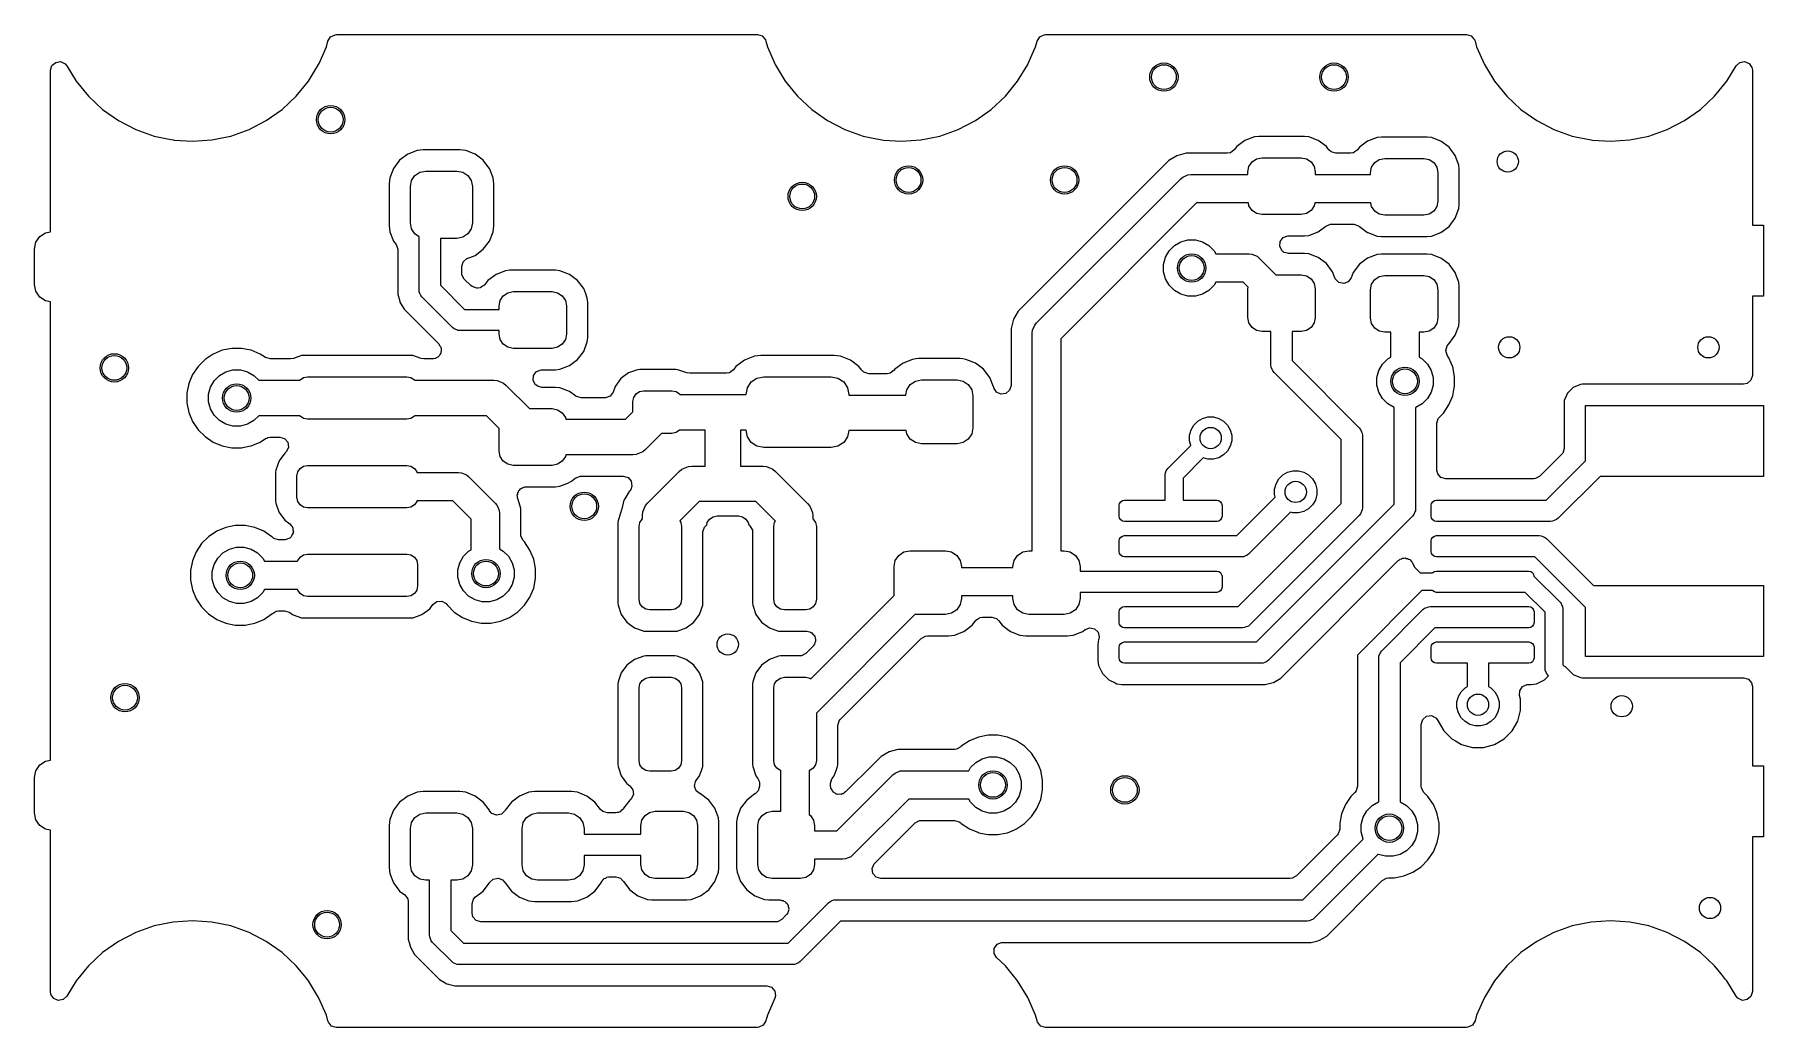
# Model space of a CAD drawing. Extents: x 0.011 to 0.971, y 0.02 to 0.571.
import ezdxf

# ---------------------------------------------------------------- set-up
doc = ezdxf.new("R2010")
doc.units = 0
doc.header["$MEASUREMENT"] = 0
doc.layers.add('BLACK', color=7, linetype='CONTINUOUS')

msp = doc.modelspace()

# ---------------------------------------------------------------- linework, layer by layer
at = {"layer": 'BLACK', "linetype": 'CONTINUOUS'}
for p, q in [((0.17281, 0.56411), (0.1737, 0.56728)), ((0.1737, 0.56728), (0.17516, 0.56961)), ((0.17516, 0.56961), (0.17764, 0.57079)), ((0.17764, 0.57079), (0.1784, 0.57085)), ((0.1784, 0.57085), (0.41215, 0.57085)), ((0.41215, 0.57085), (0.41479, 0.57007)), ((0.41479, 0.57007), (0.41659, 0.56799)), ((0.41659, 0.56799), (0.41685, 0.56728)), ((0.41685, 0.56728), (0.41774, 0.56411)), ((0.56651, 0.56411), (0.5674, 0.56728)), ((0.5674, 0.56728), (0.56886, 0.56961)), ((0.56886, 0.56961), (0.57135, 0.57079)), ((0.57135, 0.57079), (0.5721, 0.57085)), ((0.5721, 0.57085), (0.80585, 0.57085)), ((0.80585, 0.57085), (0.80849, 0.57007)), ((0.80849, 0.57007), (0.81029, 0.56799)), ((0.81029, 0.56799), (0.81055, 0.56728)), ((0.81055, 0.56728), (0.81144, 0.56411)), ((0.16875, 0.55476), (0.17281, 0.56411)), ((0.17281, 0.56411), (0.17281, 0.56411)), ((0.41774, 0.56411), (0.42203, 0.55423)), ((0.56245, 0.55476), (0.56651, 0.56411)), ((0.56651, 0.56411), (0.56651, 0.56411)), ((0.81144, 0.56411), (0.81573, 0.55423)), ((0.0197, 0.551), (0.02048, 0.55363)), ((0.0197, 0.46142), (0.0197, 0.551)), ((0.02048, 0.55363), (0.02256, 0.55544)), ((0.02256, 0.55544), (0.02528, 0.55583)), ((0.02528, 0.55583), (0.02778, 0.55468)), ((0.02778, 0.55468), (0.02876, 0.55353)), ((0.02876, 0.55353), (0.03393, 0.54503)), ((0.16292, 0.54503), (0.16852, 0.55423)), ((0.16852, 0.55423), (0.16875, 0.55476)), ((0.42203, 0.55423), (0.42203, 0.55423)), ((0.42203, 0.55423), (0.42763, 0.54503)), ((0.55662, 0.54503), (0.56222, 0.55423)), ((0.56222, 0.55423), (0.56245, 0.55476)), ((0.81573, 0.55423), (0.81573, 0.55423)), ((0.81573, 0.55423), (0.82133, 0.54503)), ((0.95032, 0.54503), (0.95549, 0.55353)), ((0.95549, 0.55353), (0.95753, 0.55538)), ((0.95753, 0.55538), (0.96024, 0.55584)), ((0.96024, 0.55584), (0.96277, 0.55476)), ((0.96277, 0.55476), (0.96431, 0.55249)), ((0.96431, 0.55249), (0.96455, 0.551)), ((0.96455, 0.551), (0.96455, 0.46496)), ((0.03393, 0.54503), (0.04073, 0.53667)), ((0.15612, 0.53667), (0.16292, 0.54503)), ((0.42763, 0.54503), (0.43443, 0.53667)), ((0.54982, 0.53667), (0.55662, 0.54503)), ((0.82133, 0.54503), (0.82813, 0.53667)), ((0.94352, 0.53667), (0.95032, 0.54503)), ((0.04073, 0.53667), (0.0486, 0.52931)), ((0.0486, 0.52931), (0.05741, 0.5231)), ((0.13944, 0.5231), (0.14825, 0.52931)), ((0.14825, 0.52931), (0.15612, 0.53667)), ((0.43443, 0.53667), (0.44231, 0.52931)), ((0.44231, 0.52931), (0.45111, 0.5231)), ((0.53314, 0.5231), (0.54195, 0.52931)), ((0.54195, 0.52931), (0.54982, 0.53667)), ((0.82813, 0.53667), (0.83601, 0.52931)), ((0.83601, 0.52931), (0.84481, 0.5231)), ((0.92684, 0.5231), (0.93565, 0.52931)), ((0.93565, 0.52931), (0.94352, 0.53667)), ((0.05741, 0.5231), (0.05741, 0.5231)), ((0.05741, 0.5231), (0.05741, 0.5231)), ((0.05741, 0.5231), (0.06697, 0.51814)), ((0.12988, 0.51814), (0.13944, 0.5231)), ((0.45111, 0.5231), (0.45111, 0.5231)), ((0.45111, 0.5231), (0.45111, 0.5231)), ((0.45111, 0.5231), (0.46067, 0.51814)), ((0.52358, 0.51814), (0.53314, 0.5231)), ((0.84481, 0.5231), (0.84481, 0.5231)), ((0.84481, 0.5231), (0.84481, 0.5231)), ((0.84481, 0.5231), (0.85438, 0.51814)), ((0.91728, 0.51814), (0.92684, 0.5231)), ((0.06697, 0.51814), (0.06697, 0.51814)), ((0.06697, 0.51814), (0.07713, 0.51453)), ((0.07713, 0.51453), (0.07713, 0.51453)), ((0.07713, 0.51453), (0.08462, 0.51298)), ((0.08462, 0.51298), (0.08768, 0.51234)), ((0.08768, 0.51234), (0.08768, 0.51234)), ((0.08768, 0.51234), (0.08836, 0.5123)), ((0.08836, 0.5123), (0.09843, 0.51161)), ((0.09843, 0.51161), (0.10917, 0.51234)), ((0.10917, 0.51234), (0.11392, 0.51333)), ((0.11392, 0.51333), (0.11972, 0.51453)), ((0.11972, 0.51453), (0.12988, 0.51814)), ((0.11972, 0.51453), (0.11972, 0.51453)), ((0.11972, 0.51453), (0.11972, 0.51453)), ((0.46067, 0.51814), (0.46067, 0.51814)), ((0.46067, 0.51814), (0.47083, 0.51453)), ((0.47083, 0.51453), (0.47083, 0.51453)), ((0.47083, 0.51453), (0.47832, 0.51298)), ((0.47832, 0.51298), (0.48138, 0.51234)), ((0.48138, 0.51234), (0.48138, 0.51234)), ((0.48138, 0.51234), (0.48206, 0.5123)), ((0.48206, 0.5123), (0.49213, 0.51161)), ((0.49213, 0.51161), (0.50288, 0.51234)), ((0.50288, 0.51234), (0.50762, 0.51333)), ((0.50762, 0.51333), (0.51342, 0.51453)), ((0.51342, 0.51453), (0.52358, 0.51814)), ((0.51342, 0.51453), (0.51342, 0.51453)), ((0.51342, 0.51453), (0.51342, 0.51453)), ((0.68278, 0.51206), (0.67825, 0.50866)), ((0.68809, 0.51404), (0.68278, 0.51206)), ((0.68278, 0.51206), (0.68278, 0.51206)), ((0.69044, 0.51429), (0.68809, 0.51404)), ((0.71586, 0.51429), (0.69044, 0.51429)), ((0.69044, 0.51429), (0.69044, 0.51429)), ((0.71821, 0.51404), (0.71586, 0.51429)), ((0.71586, 0.51429), (0.71586, 0.51429)), ((0.72352, 0.51206), (0.71821, 0.51404)), ((0.71821, 0.51404), (0.71821, 0.51404)), ((0.71821, 0.51404), (0.71821, 0.51404)), ((0.72805, 0.50866), (0.72352, 0.51206)), ((0.72352, 0.51206), (0.72352, 0.51206)), ((0.75089, 0.51167), (0.74636, 0.50827)), ((0.7562, 0.51365), (0.75089, 0.51167)), ((0.75089, 0.51167), (0.75089, 0.51167)), ((0.75855, 0.5139), (0.7562, 0.51365)), ((0.78397, 0.5139), (0.75855, 0.5139)), ((0.75855, 0.5139), (0.75855, 0.5139)), ((0.78632, 0.51365), (0.78397, 0.5139)), ((0.78397, 0.5139), (0.78397, 0.5139)), ((0.79163, 0.51167), (0.78632, 0.51365)), ((0.78632, 0.51365), (0.78632, 0.51365)), ((0.78632, 0.51365), (0.78632, 0.51365)), ((0.79616, 0.50827), (0.79163, 0.51167)), ((0.79163, 0.51167), (0.79163, 0.51167)), ((0.85438, 0.51814), (0.85438, 0.51814)), ((0.85438, 0.51814), (0.86453, 0.51453)), ((0.86453, 0.51453), (0.86453, 0.51453)), ((0.86453, 0.51453), (0.87202, 0.51298)), ((0.87202, 0.51298), (0.87508, 0.51234)), ((0.87508, 0.51234), (0.87508, 0.51234)), ((0.87508, 0.51234), (0.87577, 0.5123)), ((0.87577, 0.5123), (0.88583, 0.51161)), ((0.88583, 0.51161), (0.89658, 0.51234)), ((0.89658, 0.51234), (0.90132, 0.51333)), ((0.90132, 0.51333), (0.90713, 0.51453)), ((0.90713, 0.51453), (0.91728, 0.51814)), ((0.90713, 0.51453), (0.90713, 0.51453)), ((0.90713, 0.51453), (0.90713, 0.51453)), ((0.21351, 0.50106), (0.21011, 0.49658)), ((0.21799, 0.50445), (0.21351, 0.50106)), ((0.22321, 0.50651), (0.21799, 0.50445)), ((0.2265, 0.50691), (0.22321, 0.50651)), ((0.22321, 0.50651), (0.22321, 0.50651)), ((0.24693, 0.50691), (0.2265, 0.50691)), ((0.25021, 0.50651), (0.24693, 0.50691)), ((0.25544, 0.50445), (0.25021, 0.50651)), ((0.25021, 0.50651), (0.25021, 0.50651)), ((0.25021, 0.50651), (0.25021, 0.50651)), ((0.25992, 0.50106), (0.25544, 0.50445)), ((0.25544, 0.50445), (0.25544, 0.50445)), ((0.26191, 0.49842), (0.25992, 0.50106)), ((0.64059, 0.501), (0.55687, 0.41728)), ((0.6406, 0.501), (0.64059, 0.501)), ((0.64509, 0.5036), (0.6406, 0.501)), ((0.6501, 0.50494), (0.64509, 0.5036)), ((0.67302, 0.50494), (0.6501, 0.50494)), ((0.67472, 0.50525), (0.67302, 0.50494)), ((0.67692, 0.5069), (0.67472, 0.50525)), ((0.67825, 0.50866), (0.67692, 0.5069)), ((0.68505, 0.4976), (0.68676, 0.50015)), ((0.68676, 0.50015), (0.68931, 0.50186)), ((0.68931, 0.50186), (0.69232, 0.50246)), ((0.69232, 0.50246), (0.71398, 0.50246)), ((0.71398, 0.50246), (0.71699, 0.50186)), ((0.71699, 0.50186), (0.71954, 0.50015)), ((0.71954, 0.50015), (0.72125, 0.4976)), ((0.72882, 0.50764), (0.72805, 0.50866)), ((0.72805, 0.50866), (0.72805, 0.50866)), ((0.72805, 0.50866), (0.72805, 0.50866)), ((0.72938, 0.5069), (0.72882, 0.50764)), ((0.73064, 0.50572), (0.72938, 0.5069)), ((0.73328, 0.50494), (0.73064, 0.50572)), ((0.74142, 0.50494), (0.73328, 0.50494)), ((0.7428, 0.50514), (0.74142, 0.50494)), ((0.74291, 0.50521), (0.7428, 0.50514)), ((0.74313, 0.50525), (0.74291, 0.50521)), ((0.74409, 0.50597), (0.74313, 0.50525)), ((0.74511, 0.50663), (0.74409, 0.50597)), ((0.74519, 0.50679), (0.74511, 0.50663)), ((0.74533, 0.5069), (0.74519, 0.50679)), ((0.74636, 0.50827), (0.74533, 0.5069)), ((0.75316, 0.49721), (0.75487, 0.49976)), ((0.75487, 0.49976), (0.75742, 0.50147)), ((0.75742, 0.50147), (0.76043, 0.50207)), ((0.76043, 0.50207), (0.78209, 0.50207)), ((0.78209, 0.50207), (0.7851, 0.50147)), ((0.7851, 0.50147), (0.78765, 0.49976)), ((0.78765, 0.49976), (0.78936, 0.49721)), ((0.79956, 0.50373), (0.79616, 0.50827)), ((0.79616, 0.50827), (0.79616, 0.50827)), ((0.80154, 0.49842), (0.79956, 0.50373)), ((0.79956, 0.50373), (0.79956, 0.50373)), ((0.79956, 0.50373), (0.79956, 0.50373)), ((0.20805, 0.49135), (0.20766, 0.48807)), ((0.21011, 0.49658), (0.20805, 0.49135)), ((0.20805, 0.49135), (0.20805, 0.49135)), ((0.21949, 0.48647), (0.22014, 0.48976)), ((0.22014, 0.48976), (0.22201, 0.49256)), ((0.22201, 0.49256), (0.2248, 0.49442)), ((0.2248, 0.49442), (0.2281, 0.49508)), ((0.2281, 0.49508), (0.24532, 0.49508)), ((0.24532, 0.49508), (0.24862, 0.49442)), ((0.24862, 0.49442), (0.25141, 0.49256)), ((0.25141, 0.49256), (0.25328, 0.48976)), ((0.25328, 0.48976), (0.25394, 0.48647)), ((0.26331, 0.49658), (0.26191, 0.49842)), ((0.26537, 0.49135), (0.26331, 0.49658)), ((0.26577, 0.48807), (0.26537, 0.49135)), ((0.56707, 0.41075), (0.64713, 0.4908)), ((0.64713, 0.4908), (0.64832, 0.49178)), ((0.64832, 0.49178), (0.65116, 0.49296)), ((0.65116, 0.49296), (0.65269, 0.49311)), ((0.65269, 0.49311), (0.68445, 0.49311)), ((0.68445, 0.49459), (0.68505, 0.4976)), ((0.68445, 0.49311), (0.68445, 0.49459)), ((0.72125, 0.4976), (0.72185, 0.49459)), ((0.72185, 0.49459), (0.72185, 0.49311)), ((0.72185, 0.49311), (0.75256, 0.49311)), ((0.75256, 0.49419), (0.75316, 0.49721)), ((0.75256, 0.49311), (0.75256, 0.49419)), ((0.78936, 0.49721), (0.78996, 0.49419)), ((0.78996, 0.49419), (0.78996, 0.47844)), ((0.80179, 0.49608), (0.80154, 0.49842)), ((0.80179, 0.47656), (0.80179, 0.49608)), ((0.20766, 0.48807), (0.20766, 0.46469)), ((0.21949, 0.46629), (0.21949, 0.48647)), ((0.25394, 0.48647), (0.25394, 0.46629)), ((0.26577, 0.46469), (0.26577, 0.48807)), ((0.65596, 0.47736), (0.58051, 0.40192)), ((0.68474, 0.47736), (0.65596, 0.47736)), ((0.68505, 0.47583), (0.68474, 0.47736)), ((0.68676, 0.47327), (0.68505, 0.47583)), ((0.68931, 0.47156), (0.68676, 0.47327)), ((0.69232, 0.47096), (0.68931, 0.47156)), ((0.71398, 0.47096), (0.69232, 0.47096)), ((0.71699, 0.47156), (0.71398, 0.47096)), ((0.71954, 0.47327), (0.71699, 0.47156)), ((0.72125, 0.47583), (0.71954, 0.47327)), ((0.72156, 0.47736), (0.72125, 0.47583)), ((0.75277, 0.47736), (0.72156, 0.47736)), ((0.75316, 0.47543), (0.75277, 0.47736)), ((0.75487, 0.47288), (0.75316, 0.47543)), ((0.75742, 0.47117), (0.75487, 0.47288)), ((0.76043, 0.47057), (0.75742, 0.47117)), ((0.78209, 0.47057), (0.76043, 0.47057)), ((0.7851, 0.47117), (0.78209, 0.47057)), ((0.78765, 0.47288), (0.7851, 0.47117)), ((0.78936, 0.47543), (0.78765, 0.47288)), ((0.78996, 0.47844), (0.78936, 0.47543)), ((0.79956, 0.4689), (0.80154, 0.47421)), ((0.80154, 0.47421), (0.80179, 0.47656)), ((0.01371, 0.45873), (0.0169, 0.46086)), ((0.0169, 0.46086), (0.0197, 0.46142)), ((0.20766, 0.46469), (0.20805, 0.4614)), ((0.20805, 0.4614), (0.20805, 0.4614)), ((0.20805, 0.4614), (0.21011, 0.45618)), ((0.22014, 0.46299), (0.21949, 0.46629)), ((0.22201, 0.4602), (0.22014, 0.46299)), ((0.25328, 0.46299), (0.25141, 0.4602)), ((0.25394, 0.46629), (0.25328, 0.46299)), ((0.26331, 0.45618), (0.26537, 0.4614)), ((0.26537, 0.4614), (0.26577, 0.46469)), ((0.71821, 0.45939), (0.72352, 0.46137)), ((0.72352, 0.46137), (0.72778, 0.46456)), ((0.72778, 0.46456), (0.73036, 0.46552)), ((0.73036, 0.46552), (0.73071, 0.46553)), ((0.73071, 0.46553), (0.74318, 0.46553)), ((0.74318, 0.46553), (0.74582, 0.46476)), ((0.74582, 0.46476), (0.7461, 0.46456)), ((0.7461, 0.46456), (0.74636, 0.46437)), ((0.74636, 0.46437), (0.74636, 0.46437)), ((0.74636, 0.46437), (0.74863, 0.46267)), ((0.74863, 0.46267), (0.75089, 0.46097)), ((0.75089, 0.46097), (0.75089, 0.46097)), ((0.75089, 0.46097), (0.75096, 0.46095)), ((0.75096, 0.46095), (0.7562, 0.45899)), ((0.78632, 0.45899), (0.79163, 0.46097)), ((0.79163, 0.46097), (0.79616, 0.46437)), ((0.79616, 0.46437), (0.79956, 0.4689)), ((0.96455, 0.46496), (0.97067, 0.46496)), ((0.97067, 0.46496), (0.97067, 0.42559)), ((0.01083, 0.45177), (0.01158, 0.45554)), ((0.01083, 0.43209), (0.01083, 0.45177)), ((0.01158, 0.45554), (0.01371, 0.45873)), ((0.21011, 0.45618), (0.21149, 0.45436)), ((0.21149, 0.45436), (0.21247, 0.45179)), ((0.21247, 0.45179), (0.21248, 0.45141)), ((0.21248, 0.45141), (0.21248, 0.4269)), ((0.22431, 0.45866), (0.22201, 0.4602)), ((0.22431, 0.42923), (0.22431, 0.45866)), ((0.24532, 0.45768), (0.23612, 0.45768)), ((0.23612, 0.45768), (0.23612, 0.43168)), ((0.24862, 0.45833), (0.24532, 0.45768)), ((0.25141, 0.4602), (0.24862, 0.45833)), ((0.25544, 0.4483), (0.25992, 0.4517)), ((0.25992, 0.4517), (0.26331, 0.45618)), ((0.64075, 0.45083), (0.64366, 0.45374)), ((0.64366, 0.45374), (0.64722, 0.45579)), ((0.64722, 0.45579), (0.65119, 0.45686)), ((0.65119, 0.45686), (0.6553, 0.45686)), ((0.6553, 0.45686), (0.65927, 0.45579)), ((0.65927, 0.45579), (0.66283, 0.45374)), ((0.66283, 0.45374), (0.66574, 0.45083)), ((0.70213, 0.45321), (0.70232, 0.45596)), ((0.70344, 0.4508), (0.70213, 0.45321)), ((0.70232, 0.45596), (0.70397, 0.45816)), ((0.70397, 0.45816), (0.70655, 0.45912)), ((0.70655, 0.45912), (0.7069, 0.45913)), ((0.7069, 0.45913), (0.71586, 0.45913)), ((0.71586, 0.45913), (0.71821, 0.45939)), ((0.71586, 0.45913), (0.71586, 0.45913)), ((0.7562, 0.45899), (0.75855, 0.45874)), ((0.75855, 0.45874), (0.78397, 0.45874)), ((0.78397, 0.45874), (0.78632, 0.45899)), ((0.24795, 0.44203), (0.24873, 0.44467)), ((0.24795, 0.4386), (0.24795, 0.44203)), ((0.24873, 0.44467), (0.25081, 0.44647)), ((0.25081, 0.44647), (0.25104, 0.44657)), ((0.25104, 0.44657), (0.25544, 0.4483)), ((0.63763, 0.4433), (0.63869, 0.44727)), ((0.63763, 0.43919), (0.63763, 0.4433)), ((0.63869, 0.44727), (0.64075, 0.45083)), ((0.66574, 0.45083), (0.66673, 0.44912)), ((0.66673, 0.44912), (0.68513, 0.44912)), ((0.68513, 0.44912), (0.68667, 0.44897)), ((0.68667, 0.44897), (0.68951, 0.44779)), ((0.68951, 0.44779), (0.6907, 0.44681)), ((0.6907, 0.44681), (0.70001, 0.4375)), ((0.70348, 0.45076), (0.70344, 0.4508)), ((0.7043, 0.45011), (0.70348, 0.45076)), ((0.7044, 0.45008), (0.7043, 0.45011)), ((0.7046, 0.44993), (0.7044, 0.45008)), ((0.70578, 0.44967), (0.7046, 0.44993)), ((0.70694, 0.44933), (0.70578, 0.44967)), ((0.71586, 0.44933), (0.70694, 0.44933)), ((0.71821, 0.44908), (0.71586, 0.44933)), ((0.71586, 0.44933), (0.71586, 0.44933)), ((0.71586, 0.44933), (0.71586, 0.44933)), ((0.71586, 0.44933), (0.71586, 0.44933)), ((0.72352, 0.4471), (0.71821, 0.44908)), ((0.71821, 0.44908), (0.71821, 0.44908)), ((0.72805, 0.4437), (0.72352, 0.4471)), ((0.72352, 0.4471), (0.72352, 0.4471)), ((0.73145, 0.43917), (0.72805, 0.4437)), ((0.72805, 0.4437), (0.72805, 0.4437)), ((0.74636, 0.44331), (0.74296, 0.43877)), ((0.75089, 0.4467), (0.74636, 0.44331)), ((0.74636, 0.44331), (0.74636, 0.44331)), ((0.7562, 0.44868), (0.75089, 0.4467)), ((0.75089, 0.4467), (0.75089, 0.4467)), ((0.75855, 0.44894), (0.7562, 0.44868)), ((0.78397, 0.44894), (0.75855, 0.44894)), ((0.75855, 0.44894), (0.75855, 0.44894)), ((0.78632, 0.44868), (0.78397, 0.44894)), ((0.78397, 0.44894), (0.78397, 0.44894)), ((0.79163, 0.4467), (0.78632, 0.44868)), ((0.78632, 0.44868), (0.78632, 0.44868)), ((0.78632, 0.44868), (0.78632, 0.44868)), ((0.79616, 0.44331), (0.79163, 0.4467)), ((0.79163, 0.4467), (0.79163, 0.4467)), ((0.79956, 0.43877), (0.79616, 0.44331)), ((0.79616, 0.44331), (0.79616, 0.44331)), ((0.01158, 0.42832), (0.01083, 0.43209)), ((0.24806, 0.43756), (0.24795, 0.4386)), ((0.24938, 0.43515), (0.24806, 0.43756)), ((0.25296, 0.43157), (0.24938, 0.43515)), ((0.26066, 0.43199), (0.26059, 0.43182)), ((0.26081, 0.43209), (0.26066, 0.43199)), ((0.2625, 0.43435), (0.26081, 0.43209)), ((0.26703, 0.43775), (0.2625, 0.43435)), ((0.2625, 0.43435), (0.2625, 0.43435)), ((0.27234, 0.43973), (0.26703, 0.43775)), ((0.26703, 0.43775), (0.26703, 0.43775)), ((0.27469, 0.43998), (0.27234, 0.43973)), ((0.30011, 0.43998), (0.27469, 0.43998)), ((0.27469, 0.43998), (0.27469, 0.43998)), ((0.30246, 0.43973), (0.30011, 0.43998)), ((0.30011, 0.43998), (0.30011, 0.43998)), ((0.30777, 0.43775), (0.30246, 0.43973)), ((0.30246, 0.43973), (0.30246, 0.43973)), ((0.30246, 0.43973), (0.30246, 0.43973)), ((0.3123, 0.43435), (0.30777, 0.43775)), ((0.30777, 0.43775), (0.30777, 0.43775)), ((0.3157, 0.42982), (0.3123, 0.43435)), ((0.3123, 0.43435), (0.3123, 0.43435)), ((0.63869, 0.43522), (0.63763, 0.43919)), ((0.64075, 0.43166), (0.63869, 0.43522)), ((0.66673, 0.43337), (0.66574, 0.43166)), ((0.68187, 0.43337), (0.66673, 0.43337)), ((0.68464, 0.4306), (0.68187, 0.43337)), ((0.70001, 0.4375), (0.71398, 0.4375)), ((0.71398, 0.4375), (0.71699, 0.4369)), ((0.71699, 0.4369), (0.71954, 0.43519)), ((0.71954, 0.43519), (0.72125, 0.43264)), ((0.72125, 0.43264), (0.72185, 0.42963)), ((0.7327, 0.4358), (0.73145, 0.43917)), ((0.73145, 0.43917), (0.73145, 0.43917)), ((0.73299, 0.43517), (0.7327, 0.4358)), ((0.73494, 0.43322), (0.73299, 0.43517)), ((0.73763, 0.43264), (0.73494, 0.43322)), ((0.7402, 0.4336), (0.73763, 0.43264)), ((0.74185, 0.4358), (0.7402, 0.4336)), ((0.74296, 0.43877), (0.74185, 0.4358)), ((0.74296, 0.43877), (0.74296, 0.43877)), ((0.75256, 0.42923), (0.75316, 0.43225)), ((0.75316, 0.43225), (0.75487, 0.4348)), ((0.75487, 0.4348), (0.75742, 0.43651)), ((0.75742, 0.43651), (0.76043, 0.43711)), ((0.76043, 0.43711), (0.78209, 0.43711)), ((0.78209, 0.43711), (0.7851, 0.43651)), ((0.7851, 0.43651), (0.78765, 0.4348)), ((0.78765, 0.4348), (0.78936, 0.43225)), ((0.78936, 0.43225), (0.78996, 0.42923)), ((0.80139, 0.43386), (0.79956, 0.43877)), ((0.79956, 0.43877), (0.79956, 0.43877)), ((0.80154, 0.43346), (0.80139, 0.43386)), ((0.80179, 0.43112), (0.80154, 0.43346)), ((0.01371, 0.42513), (0.01158, 0.42832)), ((0.0169, 0.42299), (0.01371, 0.42513)), ((0.0197, 0.42244), (0.0169, 0.42299)), ((0.0197, 0.16812), (0.0197, 0.42244)), ((0.21248, 0.4269), (0.21255, 0.42662)), ((0.21255, 0.42662), (0.21335, 0.42367)), ((0.21335, 0.42367), (0.21335, 0.42366)), ((0.21335, 0.42366), (0.21335, 0.42366)), ((0.21335, 0.42366), (0.21369, 0.42239)), ((0.21369, 0.42239), (0.21602, 0.41834)), ((0.22442, 0.42808), (0.22431, 0.42923)), ((0.22479, 0.4272), (0.22442, 0.42808)), ((0.22531, 0.42595), (0.22479, 0.4272)), ((0.22604, 0.42506), (0.22531, 0.42595)), ((0.24287, 0.40823), (0.22604, 0.42506)), ((0.23612, 0.43168), (0.24949, 0.41831)), ((0.25378, 0.43091), (0.25296, 0.43157)), ((0.25642, 0.43014), (0.25378, 0.43091)), ((0.2569, 0.43014), (0.25642, 0.43014)), ((0.25827, 0.43034), (0.2569, 0.43014)), ((0.25838, 0.43041), (0.25827, 0.43034)), ((0.25861, 0.43045), (0.25838, 0.43041)), ((0.25957, 0.43117), (0.25861, 0.43045)), ((0.26059, 0.43182), (0.25957, 0.43117)), ((0.2687, 0.42028), (0.2693, 0.42329)), ((0.2693, 0.42329), (0.27101, 0.42584)), ((0.27101, 0.42584), (0.27356, 0.42755)), ((0.27356, 0.42755), (0.27657, 0.42815)), ((0.27657, 0.42815), (0.29823, 0.42815)), ((0.29823, 0.42815), (0.30124, 0.42755)), ((0.30124, 0.42755), (0.3038, 0.42584)), ((0.3038, 0.42584), (0.3055, 0.42329)), ((0.3055, 0.42329), (0.3061, 0.42028)), ((0.31679, 0.4269), (0.3157, 0.42982)), ((0.3157, 0.42982), (0.3157, 0.42982)), ((0.31768, 0.42451), (0.31679, 0.4269)), ((0.31793, 0.42216), (0.31768, 0.42451)), ((0.64366, 0.42875), (0.64075, 0.43166)), ((0.64722, 0.42669), (0.64366, 0.42875)), ((0.65119, 0.42563), (0.64722, 0.42669)), ((0.6553, 0.42563), (0.65119, 0.42563)), ((0.65927, 0.42669), (0.6553, 0.42563)), ((0.66283, 0.42875), (0.65927, 0.42669)), ((0.66574, 0.43166), (0.66283, 0.42875)), ((0.68445, 0.42963), (0.68464, 0.4306)), ((0.68445, 0.41388), (0.68445, 0.42963)), ((0.72185, 0.42963), (0.72185, 0.41388)), ((0.75256, 0.41348), (0.75256, 0.42923)), ((0.78996, 0.42923), (0.78996, 0.41348)), ((0.80179, 0.4116), (0.80179, 0.43112)), ((0.97067, 0.42559), (0.96455, 0.42559)), ((0.96455, 0.42559), (0.96455, 0.38167)), ((0.21602, 0.41834), (0.21602, 0.41834)), ((0.21602, 0.41834), (0.23526, 0.3991)), ((0.24949, 0.41831), (0.2687, 0.41831)), ((0.2687, 0.41831), (0.2687, 0.42028)), ((0.3061, 0.42028), (0.3061, 0.40453)), ((0.31793, 0.40264), (0.31793, 0.42216)), ((0.55428, 0.41279), (0.55293, 0.40777)), ((0.55687, 0.41728), (0.55428, 0.41279)), ((0.55687, 0.41728), (0.55687, 0.41728)), ((0.68505, 0.41086), (0.68445, 0.41388)), ((0.72185, 0.41388), (0.72125, 0.41086)), ((0.75316, 0.41047), (0.75256, 0.41348)), ((0.78996, 0.41348), (0.78936, 0.41047)), ((0.24377, 0.40749), (0.24287, 0.40823)), ((0.24527, 0.40687), (0.24377, 0.40749)), ((0.2459, 0.40661), (0.24527, 0.40687)), ((0.24705, 0.4065), (0.2459, 0.40661)), ((0.2687, 0.4065), (0.24705, 0.4065)), ((0.2687, 0.40453), (0.2687, 0.4065)), ((0.2693, 0.40151), (0.2687, 0.40453)), ((0.3061, 0.40453), (0.3055, 0.40151)), ((0.55293, 0.40777), (0.55293, 0.37612)), ((0.56476, 0.40518), (0.56492, 0.40672)), ((0.56476, 0.28435), (0.56476, 0.40518)), ((0.56492, 0.40672), (0.56609, 0.40955)), ((0.56609, 0.40955), (0.56707, 0.41075)), ((0.68676, 0.40831), (0.68505, 0.41086)), ((0.68931, 0.4066), (0.68676, 0.40831)), ((0.69232, 0.406), (0.68931, 0.4066)), ((0.69724, 0.406), (0.69232, 0.406)), ((0.69724, 0.3874), (0.69724, 0.406)), ((0.71398, 0.406), (0.70906, 0.406)), ((0.70906, 0.406), (0.70906, 0.38985)), ((0.71699, 0.4066), (0.71398, 0.406)), ((0.71954, 0.40831), (0.71699, 0.4066)), ((0.72125, 0.41086), (0.71954, 0.40831)), ((0.75487, 0.40792), (0.75316, 0.41047)), ((0.75742, 0.40621), (0.75487, 0.40792)), ((0.76043, 0.40561), (0.75742, 0.40621)), ((0.76378, 0.40561), (0.76043, 0.40561)), ((0.76378, 0.39183), (0.76378, 0.40561)), ((0.78209, 0.40561), (0.77953, 0.40561)), ((0.77953, 0.40561), (0.77953, 0.39183)), ((0.7851, 0.40621), (0.78209, 0.40561)), ((0.78765, 0.40792), (0.7851, 0.40621)), ((0.78936, 0.41047), (0.78765, 0.40792)), ((0.79616, 0.39941), (0.79956, 0.40394)), ((0.79956, 0.40394), (0.80154, 0.40925)), ((0.80154, 0.40925), (0.80179, 0.4116)), ((0.11499, 0.39561), (0.10997, 0.39353)), ((0.12032, 0.39667), (0.11499, 0.39561)), ((0.11499, 0.39561), (0.11499, 0.39561)), ((0.12575, 0.39667), (0.12032, 0.39667)), ((0.12032, 0.39667), (0.12032, 0.39667)), ((0.13108, 0.39561), (0.12575, 0.39667)), ((0.12575, 0.39667), (0.12575, 0.39667)), ((0.13609, 0.39353), (0.13108, 0.39561)), ((0.13108, 0.39561), (0.13108, 0.39561)), ((0.23526, 0.3991), (0.23568, 0.39834)), ((0.23568, 0.39834), (0.23625, 0.39768)), ((0.23639, 0.39394), (0.23586, 0.39325)), ((0.23625, 0.39768), (0.23633, 0.39715)), ((0.23633, 0.39715), (0.23658, 0.39669)), ((0.23642, 0.39447), (0.23639, 0.39394)), ((0.23664, 0.39495), (0.23642, 0.39447)), ((0.23658, 0.39669), (0.23652, 0.39582)), ((0.23652, 0.39582), (0.23664, 0.39495)), ((0.27101, 0.39896), (0.2693, 0.40151)), ((0.27356, 0.39725), (0.27101, 0.39896)), ((0.27657, 0.39665), (0.27356, 0.39725)), ((0.29823, 0.39665), (0.27657, 0.39665)), ((0.30124, 0.39725), (0.29823, 0.39665)), ((0.3038, 0.39896), (0.30124, 0.39725)), ((0.3055, 0.40151), (0.3038, 0.39896)), ((0.3123, 0.39045), (0.3157, 0.39499)), ((0.3157, 0.39499), (0.31768, 0.4003)), ((0.31768, 0.4003), (0.31793, 0.40264)), ((0.58051, 0.40192), (0.58051, 0.28435)), ((0.7943, 0.39548), (0.79503, 0.39814)), ((0.79513, 0.39286), (0.7943, 0.39548)), ((0.79503, 0.39814), (0.79594, 0.39913)), ((0.79592, 0.39916), (0.79616, 0.39941)), ((0.79594, 0.39913), (0.79592, 0.39916)), ((0.79616, 0.39941), (0.79616, 0.39941)), ((0.10161, 0.38667), (0.09859, 0.38216)), ((0.10545, 0.39052), (0.10161, 0.38668)), ((0.10161, 0.38668), (0.10161, 0.38667)), ((0.10997, 0.39353), (0.10545, 0.39052)), ((0.10545, 0.39052), (0.10545, 0.39052)), ((0.10997, 0.39353), (0.10997, 0.39353)), ((0.117, 0.38364), (0.12098, 0.38471)), ((0.12098, 0.38471), (0.12509, 0.38471)), ((0.12509, 0.38471), (0.12906, 0.38364)), ((0.1361, 0.39353), (0.13609, 0.39353)), ((0.139, 0.39159), (0.1361, 0.39353)), ((0.13908, 0.39154), (0.139, 0.39159)), ((0.14172, 0.39077), (0.13908, 0.39154)), ((0.15293, 0.39077), (0.14172, 0.39077)), ((0.15455, 0.39104), (0.15293, 0.39077)), ((0.15907, 0.39262), (0.15455, 0.39104)), ((0.16026, 0.39274), (0.15907, 0.39262)), ((0.15907, 0.39262), (0.15907, 0.39262)), ((0.16027, 0.39274), (0.16026, 0.39274)), ((0.21966, 0.39274), (0.16027, 0.39274)), ((0.22085, 0.39262), (0.21966, 0.39274)), ((0.21966, 0.39274), (0.21966, 0.39274)), ((0.22538, 0.39104), (0.22085, 0.39262)), ((0.22085, 0.39262), (0.22085, 0.39262)), ((0.22699, 0.39077), (0.22538, 0.39104)), ((0.23181, 0.39077), (0.22699, 0.39077)), ((0.23216, 0.39078), (0.23181, 0.39077)), ((0.23232, 0.39084), (0.23216, 0.39078)), ((0.23319, 0.39097), (0.23232, 0.39084)), ((0.23392, 0.39144), (0.23319, 0.39097)), ((0.23474, 0.39174), (0.23392, 0.39144)), ((0.23506, 0.39217), (0.23474, 0.39174)), ((0.2355, 0.39245), (0.23506, 0.39217)), ((0.23586, 0.39325), (0.2355, 0.39245)), ((0.28953, 0.38385), (0.29211, 0.38481)), ((0.29211, 0.38481), (0.29246, 0.38482)), ((0.29246, 0.38482), (0.30011, 0.38482)), ((0.30011, 0.38482), (0.30246, 0.38508)), ((0.30011, 0.38482), (0.30011, 0.38482)), ((0.30246, 0.38508), (0.30777, 0.38706)), ((0.30777, 0.38706), (0.3123, 0.39045)), ((0.3456, 0.38481), (0.34056, 0.38304)), ((0.3468, 0.38492), (0.3456, 0.38481)), ((0.3456, 0.38481), (0.3456, 0.38481)), ((0.36682, 0.38492), (0.3468, 0.38492)), ((0.3468, 0.38492), (0.3468, 0.38492)), ((0.36802, 0.38481), (0.36682, 0.38492)), ((0.36682, 0.38492), (0.36682, 0.38492)), ((0.37298, 0.38307), (0.36802, 0.38481)), ((0.39883, 0.38473), (0.39662, 0.3831)), ((0.4002, 0.38653), (0.39883, 0.38473)), ((0.40495, 0.39013), (0.4002, 0.38653)), ((0.41049, 0.39232), (0.40495, 0.39013)), ((0.41244, 0.39255), (0.41049, 0.39232)), ((0.41397, 0.39274), (0.41244, 0.39255)), ((0.45477, 0.39274), (0.41397, 0.39274)), ((0.45645, 0.39253), (0.45477, 0.39274)), ((0.45825, 0.39232), (0.45645, 0.39253)), ((0.46379, 0.39013), (0.45825, 0.39232)), ((0.46854, 0.38653), (0.46379, 0.39013)), ((0.47006, 0.38453), (0.46854, 0.38653)), ((0.47131, 0.38337), (0.47006, 0.38453)), ((0.48811, 0.38453), (0.4859, 0.3829)), ((0.4885, 0.38504), (0.48811, 0.38453)), ((0.49303, 0.38848), (0.4885, 0.38504)), ((0.4885, 0.38504), (0.4885, 0.38504)), ((0.4885, 0.38504), (0.4885, 0.38504)), ((0.49832, 0.39057), (0.49303, 0.38848)), ((0.50015, 0.39078), (0.49832, 0.39057)), ((0.50165, 0.39096), (0.50015, 0.39078)), ((0.52457, 0.39096), (0.50165, 0.39096)), ((0.52619, 0.39077), (0.52457, 0.39096)), ((0.5279, 0.39057), (0.52619, 0.39077)), ((0.53319, 0.38848), (0.5279, 0.39057)), ((0.53772, 0.38504), (0.53319, 0.38848)), ((0.54116, 0.38051), (0.53772, 0.38504)), ((0.69736, 0.38625), (0.69724, 0.3874)), ((0.69824, 0.38412), (0.69736, 0.38625)), ((0.69897, 0.38323), (0.69824, 0.38412)), ((0.70906, 0.38985), (0.7463, 0.3526)), ((0.75604, 0.3804), (0.7571, 0.38437)), ((0.7571, 0.38437), (0.75916, 0.38793)), ((0.75916, 0.38793), (0.76207, 0.39084)), ((0.76207, 0.39084), (0.76378, 0.39183)), ((0.77953, 0.39183), (0.78124, 0.39084)), ((0.78124, 0.39084), (0.78415, 0.38793)), ((0.78415, 0.38793), (0.7862, 0.38437)), ((0.7862, 0.38437), (0.78727, 0.3804)), ((0.79609, 0.39141), (0.79513, 0.39286)), ((0.79731, 0.38848), (0.79609, 0.39141)), ((0.79609, 0.39141), (0.79609, 0.39141)), ((0.79817, 0.38639), (0.79731, 0.38848)), ((0.79923, 0.38106), (0.79817, 0.38639)), ((0.79817, 0.38639), (0.79817, 0.38639)), ((0.79817, 0.38639), (0.79817, 0.38639)), ((0.09651, 0.37714), (0.09545, 0.37181)), ((0.09859, 0.38216), (0.09651, 0.37714)), ((0.09651, 0.37714), (0.09651, 0.37714)), ((0.09859, 0.38216), (0.09859, 0.38216)), ((0.10742, 0.37115), (0.10848, 0.37512)), ((0.10848, 0.37512), (0.11054, 0.37868)), ((0.11054, 0.37868), (0.11344, 0.38159)), ((0.11344, 0.38159), (0.117, 0.38364)), ((0.12906, 0.38364), (0.13262, 0.38159)), ((0.13262, 0.38159), (0.13527, 0.37894)), ((0.13527, 0.37894), (0.13681, 0.37894)), ((0.13681, 0.37894), (0.15807, 0.37894)), ((0.15807, 0.37894), (0.15823, 0.37918)), ((0.15823, 0.37918), (0.16014, 0.38046)), ((0.16014, 0.38046), (0.1624, 0.38091)), ((0.1624, 0.38091), (0.21752, 0.38091)), ((0.21752, 0.38091), (0.21978, 0.38046)), ((0.21978, 0.38046), (0.2217, 0.37918)), ((0.2217, 0.37918), (0.22186, 0.37894)), ((0.22186, 0.37894), (0.26575, 0.37894)), ((0.26575, 0.37894), (0.26767, 0.37875)), ((0.26767, 0.37875), (0.27122, 0.37728)), ((0.27122, 0.37728), (0.27122, 0.37728)), ((0.27122, 0.37728), (0.27271, 0.37605)), ((0.27271, 0.37605), (0.28557, 0.36319)), ((0.28769, 0.3789), (0.28788, 0.38165)), ((0.289, 0.37649), (0.28769, 0.3789)), ((0.28788, 0.38165), (0.28953, 0.38385)), ((0.28904, 0.37645), (0.289, 0.37649)), ((0.28986, 0.37579), (0.28904, 0.37645)), ((0.28996, 0.37576), (0.28986, 0.37579)), ((0.29016, 0.37562), (0.28996, 0.37576)), ((0.29134, 0.37536), (0.29016, 0.37562)), ((0.2925, 0.37502), (0.29134, 0.37536)), ((0.30011, 0.37502), (0.2925, 0.37502)), ((0.30246, 0.37477), (0.30011, 0.37502)), ((0.30011, 0.37502), (0.30011, 0.37502)), ((0.30011, 0.37502), (0.30011, 0.37502)), ((0.30011, 0.37502), (0.30011, 0.37502)), ((0.30777, 0.37279), (0.30246, 0.37477)), ((0.30246, 0.37477), (0.30246, 0.37477)), ((0.33308, 0.37557), (0.33197, 0.37238)), ((0.33625, 0.37987), (0.33308, 0.37557)), ((0.33308, 0.37557), (0.33308, 0.37557)), ((0.34056, 0.38304), (0.33625, 0.37987)), ((0.34056, 0.38304), (0.34056, 0.38304)), ((0.3746, 0.3828), (0.37298, 0.38307)), ((0.39494, 0.3828), (0.3746, 0.3828)), ((0.39662, 0.3831), (0.39494, 0.3828)), ((0.40583, 0.37106), (0.40658, 0.37483)), ((0.40658, 0.37483), (0.40871, 0.37802)), ((0.40871, 0.37802), (0.4119, 0.38016)), ((0.4119, 0.38016), (0.41567, 0.38091)), ((0.41567, 0.38091), (0.45307, 0.38091)), ((0.45307, 0.38091), (0.45684, 0.38016)), ((0.45684, 0.38016), (0.46003, 0.37802)), ((0.46003, 0.37802), (0.46216, 0.37483)), ((0.46216, 0.37483), (0.46291, 0.37106)), ((0.47395, 0.3826), (0.47131, 0.38337)), ((0.48422, 0.3826), (0.47395, 0.3826)), ((0.4859, 0.3829), (0.48422, 0.3826)), ((0.49508, 0.37367), (0.497, 0.37654)), ((0.497, 0.37654), (0.49988, 0.37846)), ((0.49988, 0.37846), (0.50327, 0.37913)), ((0.50327, 0.37913), (0.52295, 0.37913)), ((0.52295, 0.37913), (0.52634, 0.37846)), ((0.52634, 0.37846), (0.52922, 0.37654)), ((0.52922, 0.37654), (0.53114, 0.37367)), ((0.54324, 0.37522), (0.54116, 0.38051)), ((0.54116, 0.38051), (0.54116, 0.38051)), ((0.54116, 0.38051), (0.54116, 0.38051)), ((0.54332, 0.37492), (0.54324, 0.37522)), ((0.54324, 0.37522), (0.54324, 0.37522)), ((0.54324, 0.37522), (0.54324, 0.37522)), ((0.54337, 0.37474), (0.54332, 0.37492)), ((0.54485, 0.37243), (0.54337, 0.37474)), ((0.55293, 0.37612), (0.55216, 0.37348)), ((0.73622, 0.34598), (0.69897, 0.38323)), ((0.75604, 0.37629), (0.75604, 0.3804)), ((0.7571, 0.37232), (0.75604, 0.37629)), ((0.78727, 0.37629), (0.7862, 0.37232)), ((0.78727, 0.3804), (0.78727, 0.37629)), ((0.79817, 0.3703), (0.79906, 0.37477)), ((0.79906, 0.37477), (0.79923, 0.37563)), ((0.79923, 0.37563), (0.79923, 0.38106)), ((0.86505, 0.37489), (0.86192, 0.37176)), ((0.86909, 0.37668), (0.86505, 0.37489)), ((0.87008, 0.37679), (0.86909, 0.37668)), ((0.86909, 0.37668), (0.86909, 0.37668)), ((0.95967, 0.37679), (0.87008, 0.37679)), ((0.87008, 0.37679), (0.87008, 0.37679)), ((0.96169, 0.37723), (0.95967, 0.37679)), ((0.96377, 0.37903), (0.96169, 0.37723)), ((0.96455, 0.38167), (0.96377, 0.37903)), ((0.09545, 0.37181), (0.09545, 0.37181)), ((0.09545, 0.37181), (0.09545, 0.36638)), ((0.09545, 0.36638), (0.09545, 0.36638)), ((0.09545, 0.36638), (0.09545, 0.36638)), ((0.09545, 0.36638), (0.09651, 0.36105)), ((0.10742, 0.36704), (0.10742, 0.37115)), ((0.10848, 0.36307), (0.10742, 0.36704)), ((0.31137, 0.37009), (0.30777, 0.37279)), ((0.30777, 0.37279), (0.30777, 0.37279)), ((0.31166, 0.36989), (0.31137, 0.37009)), ((0.3143, 0.36911), (0.31166, 0.36989)), ((0.32736, 0.36911), (0.3143, 0.36911)), ((0.32781, 0.36913), (0.32736, 0.36911)), ((0.33036, 0.37015), (0.32781, 0.36913)), ((0.33197, 0.37238), (0.33036, 0.37015)), ((0.34303, 0.36719), (0.34348, 0.36945)), ((0.34303, 0.36142), (0.34303, 0.36719)), ((0.34348, 0.36945), (0.34476, 0.37136)), ((0.34476, 0.37136), (0.34668, 0.37264)), ((0.34668, 0.37264), (0.34894, 0.37309)), ((0.34894, 0.37309), (0.36469, 0.37309)), ((0.36469, 0.37309), (0.36695, 0.37264)), ((0.36695, 0.37264), (0.36886, 0.37136)), ((0.36886, 0.37136), (0.36912, 0.37097)), ((0.36912, 0.37097), (0.393, 0.37097)), ((0.393, 0.37097), (0.40583, 0.37097)), ((0.40583, 0.37097), (0.40583, 0.37106)), ((0.46291, 0.37106), (0.46291, 0.37077)), ((0.46291, 0.37077), (0.49451, 0.37077)), ((0.49451, 0.37077), (0.49508, 0.37367)), ((0.53114, 0.37367), (0.53181, 0.37028)), ((0.53181, 0.37028), (0.53181, 0.35256)), ((0.54736, 0.37128), (0.54485, 0.37243)), ((0.55008, 0.37168), (0.54736, 0.37128)), ((0.55216, 0.37348), (0.55008, 0.37168)), ((0.75916, 0.36876), (0.7571, 0.37232)), ((0.76207, 0.36585), (0.75916, 0.36876)), ((0.76563, 0.3638), (0.76207, 0.36585)), ((0.78124, 0.36585), (0.77768, 0.3638)), ((0.78415, 0.36876), (0.78124, 0.36585)), ((0.7862, 0.37232), (0.78415, 0.36876)), ((0.79308, 0.36077), (0.79609, 0.36528)), ((0.79609, 0.36528), (0.79817, 0.3703)), ((0.86013, 0.36772), (0.86002, 0.36673)), ((0.86002, 0.36673), (0.86002, 0.34112)), ((0.86192, 0.37176), (0.86013, 0.36772)), ((0.86013, 0.36772), (0.86013, 0.36772)), ((0.87185, 0.3342), (0.87185, 0.36496)), ((0.87185, 0.36496), (0.97067, 0.36496)), ((0.97067, 0.36496), (0.97067, 0.32559)), ((0.09651, 0.36105), (0.09651, 0.36105)), ((0.09651, 0.36105), (0.09859, 0.35603)), ((0.09859, 0.35603), (0.09859, 0.35603)), ((0.09859, 0.35603), (0.10161, 0.35151)), ((0.11054, 0.35951), (0.10848, 0.36307)), ((0.11344, 0.3566), (0.11054, 0.35951)), ((0.117, 0.35455), (0.11344, 0.3566)), ((0.13262, 0.3566), (0.12906, 0.35455)), ((0.13527, 0.35925), (0.13262, 0.3566)), ((0.13681, 0.35925), (0.13527, 0.35925)), ((0.15807, 0.35925), (0.13681, 0.35925)), ((0.15823, 0.35901), (0.15807, 0.35925)), ((0.16014, 0.35773), (0.15823, 0.35901)), ((0.1624, 0.35728), (0.16014, 0.35773)), ((0.21752, 0.35728), (0.1624, 0.35728)), ((0.21978, 0.35773), (0.21752, 0.35728)), ((0.2217, 0.35901), (0.21978, 0.35773)), ((0.22186, 0.35925), (0.2217, 0.35901)), ((0.26167, 0.35925), (0.22186, 0.35925)), ((0.2687, 0.35222), (0.26167, 0.35925)), ((0.28557, 0.36319), (0.29823, 0.36319)), ((0.29823, 0.36319), (0.30124, 0.36259)), ((0.30124, 0.36259), (0.3038, 0.36088)), ((0.3038, 0.36088), (0.3055, 0.35833)), ((0.3055, 0.35833), (0.30571, 0.35728)), ((0.30571, 0.35728), (0.3389, 0.35728)), ((0.3389, 0.35728), (0.34303, 0.36142)), ((0.65441, 0.35404), (0.65659, 0.35622)), ((0.65659, 0.35622), (0.65926, 0.35776)), ((0.65926, 0.35776), (0.66224, 0.35856)), ((0.66224, 0.35856), (0.66532, 0.35856)), ((0.66532, 0.35856), (0.6683, 0.35776)), ((0.6683, 0.35776), (0.67097, 0.35622)), ((0.67097, 0.35622), (0.67315, 0.35404)), ((0.76575, 0.36376), (0.76563, 0.3638)), ((0.76575, 0.3101), (0.76575, 0.36376)), ((0.77768, 0.3638), (0.77756, 0.36376)), ((0.77756, 0.36376), (0.77756, 0.30765)), ((0.78939, 0.35506), (0.79016, 0.3577)), ((0.79016, 0.3577), (0.79082, 0.35851)), ((0.79082, 0.35851), (0.79308, 0.36077)), ((0.10161, 0.35151), (0.10161, 0.35151)), ((0.10161, 0.35151), (0.10545, 0.34767)), ((0.10545, 0.34767), (0.10545, 0.34767)), ((0.10545, 0.34767), (0.10997, 0.34465)), ((0.12098, 0.35348), (0.117, 0.35455)), ((0.12509, 0.35348), (0.12098, 0.35348)), ((0.12906, 0.35455), (0.12509, 0.35348)), ((0.13609, 0.34465), (0.139, 0.3466)), ((0.139, 0.3466), (0.13971, 0.34682)), ((0.13971, 0.34682), (0.14034, 0.34722)), ((0.14034, 0.34722), (0.14156, 0.3474)), ((0.14156, 0.3474), (0.14163, 0.34742)), ((0.14163, 0.34742), (0.14172, 0.34742)), ((0.14172, 0.34742), (0.14701, 0.34742)), ((0.14701, 0.34742), (0.14965, 0.34665)), ((0.14965, 0.34665), (0.15145, 0.34457)), ((0.2687, 0.33957), (0.2687, 0.35222)), ((0.35892, 0.34947), (0.34993, 0.34048)), ((0.36469, 0.34947), (0.35892, 0.34947)), ((0.36695, 0.34992), (0.36469, 0.34947)), ((0.36886, 0.3512), (0.36695, 0.34992)), ((0.36891, 0.35128), (0.36886, 0.3512)), ((0.38316, 0.35128), (0.36891, 0.35128)), ((0.38316, 0.33124), (0.38316, 0.35128)), ((0.40585, 0.35128), (0.40284, 0.35128)), ((0.40284, 0.35128), (0.40284, 0.33124)), ((0.40658, 0.34761), (0.40585, 0.35128)), ((0.40871, 0.34442), (0.40658, 0.34761)), ((0.46216, 0.34761), (0.46003, 0.34442)), ((0.46285, 0.35108), (0.46216, 0.34761)), ((0.4947, 0.35108), (0.46285, 0.35108)), ((0.49508, 0.34917), (0.4947, 0.35108)), ((0.497, 0.3463), (0.49508, 0.34917)), ((0.49988, 0.34438), (0.497, 0.3463)), ((0.52922, 0.3463), (0.52634, 0.34438)), ((0.53114, 0.34917), (0.52922, 0.3463)), ((0.53181, 0.35256), (0.53114, 0.34917)), ((0.65207, 0.34839), (0.65287, 0.35137)), ((0.65207, 0.34531), (0.65207, 0.34839)), ((0.65287, 0.35137), (0.65441, 0.35404)), ((0.67315, 0.35404), (0.67469, 0.35137)), ((0.67469, 0.35137), (0.67549, 0.34839)), ((0.67549, 0.34839), (0.67549, 0.34531)), ((0.73622, 0.31057), (0.73622, 0.34598)), ((0.7463, 0.3526), (0.74704, 0.35171)), ((0.74704, 0.35171), (0.74761, 0.35033)), ((0.74761, 0.35033), (0.74792, 0.34958)), ((0.74792, 0.34958), (0.74803, 0.34843)), ((0.74803, 0.34843), (0.74803, 0.30813)), ((0.78939, 0.32911), (0.78939, 0.35506)), ((0.10997, 0.34465), (0.10997, 0.34465)), ((0.10997, 0.34465), (0.11499, 0.34258)), ((0.11499, 0.34258), (0.11499, 0.34258)), ((0.11499, 0.34258), (0.11499, 0.34258)), ((0.11499, 0.34258), (0.11499, 0.34258)), ((0.11499, 0.34258), (0.12032, 0.34152)), ((0.12032, 0.34152), (0.12032, 0.34152)), ((0.12032, 0.34152), (0.12575, 0.34152)), ((0.12575, 0.34152), (0.12981, 0.34232)), ((0.12981, 0.34232), (0.13108, 0.34258)), ((0.13108, 0.34258), (0.13609, 0.34465)), ((0.14972, 0.33847), (0.14654, 0.33417)), ((0.14991, 0.33861), (0.14972, 0.33847)), ((0.1507, 0.33934), (0.14991, 0.33861)), ((0.15184, 0.34184), (0.1507, 0.33934)), ((0.15145, 0.34457), (0.15184, 0.34184)), ((0.2693, 0.33655), (0.2687, 0.33957)), ((0.27101, 0.334), (0.2693, 0.33655)), ((0.3055, 0.33655), (0.3038, 0.334)), ((0.30571, 0.3376), (0.3055, 0.33655)), ((0.34297, 0.3376), (0.30571, 0.3376)), ((0.34489, 0.33779), (0.34297, 0.3376)), ((0.34844, 0.33926), (0.34489, 0.33779)), ((0.34993, 0.34048), (0.34844, 0.33926)), ((0.34844, 0.33926), (0.34844, 0.33926)), ((0.4119, 0.34228), (0.40871, 0.34442)), ((0.41567, 0.34154), (0.4119, 0.34228)), ((0.45307, 0.34154), (0.41567, 0.34154)), ((0.45684, 0.34228), (0.45307, 0.34154)), ((0.46003, 0.34442), (0.45684, 0.34228)), ((0.50327, 0.3437), (0.49988, 0.34438)), ((0.52295, 0.3437), (0.50327, 0.3437)), ((0.52634, 0.34438), (0.52295, 0.3437)), ((0.64002, 0.33005), (0.65275, 0.34278)), ((0.65275, 0.34278), (0.65207, 0.34531)), ((0.67097, 0.33748), (0.6683, 0.33594)), ((0.67315, 0.33966), (0.67097, 0.33748)), ((0.67469, 0.34233), (0.67315, 0.33966)), ((0.67549, 0.34531), (0.67469, 0.34233)), ((0.85859, 0.33767), (0.84658, 0.32566)), ((0.85924, 0.33849), (0.85859, 0.33767)), ((0.86002, 0.34112), (0.85924, 0.33849)), ((0.14478, 0.32912), (0.14467, 0.32792)), ((0.14467, 0.32792), (0.14467, 0.31184)), ((0.14654, 0.33417), (0.14478, 0.32912)), ((0.14478, 0.32912), (0.14478, 0.32912)), ((0.14654, 0.33417), (0.14654, 0.33417)), ((0.1565, 0.32579), (0.15695, 0.32805)), ((0.15695, 0.32805), (0.15823, 0.32996)), ((0.15823, 0.32996), (0.16014, 0.33124)), ((0.16014, 0.33124), (0.1624, 0.33169)), ((0.1624, 0.33169), (0.21752, 0.33169)), ((0.21752, 0.33169), (0.21978, 0.33124)), ((0.21978, 0.33124), (0.2217, 0.32996)), ((0.2217, 0.32996), (0.22298, 0.32805)), ((0.22298, 0.32805), (0.22303, 0.32776)), ((0.22303, 0.32776), (0.24626, 0.32776)), ((0.24626, 0.32776), (0.2478, 0.3276)), ((0.2478, 0.3276), (0.25063, 0.32643)), ((0.25063, 0.32643), (0.25183, 0.32545)), ((0.27356, 0.33229), (0.27101, 0.334)), ((0.27657, 0.33169), (0.27356, 0.33229)), ((0.29823, 0.33169), (0.27657, 0.33169)), ((0.30124, 0.33229), (0.29823, 0.33169)), ((0.3038, 0.334), (0.30124, 0.33229)), ((0.35131, 0.3109), (0.36877, 0.32836)), ((0.36877, 0.32836), (0.37026, 0.32958)), ((0.37026, 0.32958), (0.37381, 0.33105)), ((0.37381, 0.33105), (0.37573, 0.33124)), ((0.37381, 0.33105), (0.37381, 0.33105)), ((0.37573, 0.33124), (0.38316, 0.33124)), ((0.40284, 0.33124), (0.41531, 0.33124)), ((0.41531, 0.33124), (0.41724, 0.33105)), ((0.41724, 0.33105), (0.42078, 0.32958)), ((0.42078, 0.32958), (0.42078, 0.32958)), ((0.42078, 0.32958), (0.42227, 0.32836)), ((0.42227, 0.32836), (0.44003, 0.3106)), ((0.63858, 0.32657), (0.63868, 0.32753)), ((0.63858, 0.3124), (0.63858, 0.32657)), ((0.63868, 0.32753), (0.63871, 0.3276)), ((0.63871, 0.3276), (0.63916, 0.32871)), ((0.63916, 0.32871), (0.63941, 0.32931)), ((0.63941, 0.32931), (0.64002, 0.33005)), ((0.63941, 0.32931), (0.63941, 0.32931)), ((0.65971, 0.33582), (0.64843, 0.32454)), ((0.66224, 0.33514), (0.65971, 0.33582)), ((0.66532, 0.33514), (0.66224, 0.33514)), ((0.6683, 0.33594), (0.66532, 0.33514)), ((0.70163, 0.32419), (0.70381, 0.32637)), ((0.70381, 0.32637), (0.70648, 0.32791)), ((0.70648, 0.32791), (0.70946, 0.32871)), ((0.70946, 0.32871), (0.71254, 0.32871)), ((0.71254, 0.32871), (0.71552, 0.32791)), ((0.71552, 0.32791), (0.71819, 0.32637)), ((0.71819, 0.32637), (0.72037, 0.32419)), ((0.78983, 0.32709), (0.78939, 0.32911)), ((0.79163, 0.32501), (0.78983, 0.32709)), ((0.85005, 0.3124), (0.87185, 0.3342)), ((0.1565, 0.31398), (0.1565, 0.32579)), ((0.25183, 0.32545), (0.26659, 0.31069)), ((0.27904, 0.31638), (0.27948, 0.31705)), ((0.27948, 0.31705), (0.27974, 0.31781)), ((0.27974, 0.31781), (0.28022, 0.31818)), ((0.28022, 0.31818), (0.28054, 0.31869)), ((0.28054, 0.31869), (0.28128, 0.31902)), ((0.28128, 0.31902), (0.28191, 0.31951)), ((0.28191, 0.31951), (0.28273, 0.31967)), ((0.28273, 0.31967), (0.28305, 0.31982)), ((0.28305, 0.31982), (0.28329, 0.31978)), ((0.28329, 0.31978), (0.28372, 0.31986)), ((0.28372, 0.31986), (0.30011, 0.31986)), ((0.30011, 0.31986), (0.30246, 0.32011)), ((0.30246, 0.32011), (0.30688, 0.32176)), ((0.30688, 0.32176), (0.30883, 0.32289)), ((0.30883, 0.32289), (0.31077, 0.32434)), ((0.31077, 0.32434), (0.31137, 0.32479)), ((0.31137, 0.32479), (0.31395, 0.32576)), ((0.31395, 0.32576), (0.3143, 0.32577)), ((0.3143, 0.32577), (0.33766, 0.32577)), ((0.33766, 0.32577), (0.3403, 0.32499)), ((0.34092, 0.31724), (0.33857, 0.31317)), ((0.3403, 0.32499), (0.3421, 0.32291)), ((0.3415, 0.31782), (0.34092, 0.31724)), ((0.34179, 0.31829), (0.3415, 0.31782)), ((0.34249, 0.32019), (0.34179, 0.31829)), ((0.3421, 0.32291), (0.34249, 0.32019)), ((0.64843, 0.32454), (0.64843, 0.3124)), ((0.69929, 0.31854), (0.70009, 0.32152)), ((0.69929, 0.31546), (0.69929, 0.31854)), ((0.70009, 0.32152), (0.70163, 0.32419)), ((0.72037, 0.32419), (0.72191, 0.32152)), ((0.72191, 0.32152), (0.72271, 0.31854)), ((0.72271, 0.31854), (0.72271, 0.31546)), ((0.79427, 0.32423), (0.79163, 0.32501)), ((0.84313, 0.32423), (0.79427, 0.32423)), ((0.84417, 0.32434), (0.84313, 0.32423)), ((0.84658, 0.32566), (0.84417, 0.32434)), ((0.87994, 0.32559), (0.85667, 0.30232)), ((0.97067, 0.32559), (0.87994, 0.32559)), ((0.14467, 0.31184), (0.14478, 0.31064)), ((0.14478, 0.31064), (0.14478, 0.31064)), ((0.14478, 0.31064), (0.14646, 0.30583)), ((0.15695, 0.31172), (0.1565, 0.31398)), ((0.15823, 0.3098), (0.15695, 0.31172)), ((0.16014, 0.30852), (0.15823, 0.3098)), ((0.1624, 0.30807), (0.16014, 0.30852)), ((0.21752, 0.30807), (0.1624, 0.30807)), ((0.21978, 0.30852), (0.21752, 0.30807)), ((0.2217, 0.3098), (0.21978, 0.30852)), ((0.22298, 0.31172), (0.2217, 0.3098)), ((0.22303, 0.31201), (0.22298, 0.31172)), ((0.243, 0.31201), (0.22303, 0.31201)), ((0.25315, 0.30186), (0.243, 0.31201)), ((0.26659, 0.31069), (0.26757, 0.30949)), ((0.26757, 0.30949), (0.26875, 0.30665)), ((0.27884, 0.31521), (0.27904, 0.31578)), ((0.27903, 0.31443), (0.27884, 0.31521)), ((0.27903, 0.31363), (0.27903, 0.31443)), ((0.27919, 0.31306), (0.27903, 0.31363)), ((0.27904, 0.31578), (0.27904, 0.31638)), ((0.27939, 0.31272), (0.27919, 0.31306)), ((0.28071, 0.30778), (0.27939, 0.31272)), ((0.28073, 0.30771), (0.28071, 0.30778)), ((0.28073, 0.29337), (0.28073, 0.30771)), ((0.33763, 0.31064), (0.33659, 0.30679)), ((0.33807, 0.3123), (0.33763, 0.31064)), ((0.33853, 0.31309), (0.33807, 0.3123)), ((0.33807, 0.3123), (0.33807, 0.3123)), ((0.33857, 0.31317), (0.33853, 0.31309)), ((0.33853, 0.31309), (0.33853, 0.31309)), ((0.34861, 0.30586), (0.35008, 0.30941)), ((0.35008, 0.30941), (0.35131, 0.3109)), ((0.35008, 0.30941), (0.35008, 0.30941)), ((0.37981, 0.31156), (0.36908, 0.30083)), ((0.393, 0.31156), (0.37981, 0.31156)), ((0.41124, 0.31156), (0.393, 0.31156)), ((0.42214, 0.30065), (0.41124, 0.31156)), ((0.44003, 0.3106), (0.44125, 0.30911)), ((0.44125, 0.30911), (0.44272, 0.30556)), ((0.61299, 0.30945), (0.61322, 0.31058)), ((0.61299, 0.30354), (0.61299, 0.30945)), ((0.61322, 0.31058), (0.61386, 0.31154)), ((0.61386, 0.31154), (0.61481, 0.31218)), ((0.61481, 0.31218), (0.61594, 0.3124)), ((0.61594, 0.3124), (0.63858, 0.3124)), ((0.64843, 0.3124), (0.66713, 0.3124)), ((0.66713, 0.3124), (0.66826, 0.31218)), ((0.66826, 0.31218), (0.66921, 0.31154)), ((0.66921, 0.31154), (0.66985, 0.31058)), ((0.66985, 0.31058), (0.67008, 0.30945)), ((0.67008, 0.30945), (0.67008, 0.30354)), ((0.67836, 0.29272), (0.69967, 0.31403)), ((0.67899, 0.25335), (0.73622, 0.31057)), ((0.68931, 0.23366), (0.76575, 0.3101)), ((0.69967, 0.31403), (0.69929, 0.31546)), ((0.71819, 0.30763), (0.71552, 0.30609)), ((0.72037, 0.30981), (0.71819, 0.30763)), ((0.72191, 0.31248), (0.72037, 0.30981)), ((0.72271, 0.31546), (0.72191, 0.31248)), ((0.74803, 0.30813), (0.74792, 0.30697)), ((0.77756, 0.30765), (0.77745, 0.3065)), ((0.78622, 0.30945), (0.78645, 0.31058)), ((0.78622, 0.30354), (0.78622, 0.30945)), ((0.78645, 0.31058), (0.78709, 0.31154)), ((0.78709, 0.31154), (0.78804, 0.31218)), ((0.78804, 0.31218), (0.78917, 0.3124)), ((0.78917, 0.3124), (0.84035, 0.3124)), ((0.84035, 0.3124), (0.85005, 0.3124)), ((0.12228, 0.29825), (0.11696, 0.29719)), ((0.12772, 0.29825), (0.12228, 0.29825)), ((0.12228, 0.29825), (0.12228, 0.29825)), ((0.13304, 0.29719), (0.12772, 0.29825)), ((0.12772, 0.29825), (0.12772, 0.29825)), ((0.14646, 0.30583), (0.14654, 0.3056)), ((0.14654, 0.3056), (0.14972, 0.30129)), ((0.14972, 0.30129), (0.15184, 0.29972)), ((0.15184, 0.29972), (0.15255, 0.2992)), ((0.15255, 0.2992), (0.1532, 0.29835)), ((0.1532, 0.29835), (0.15395, 0.29759)), ((0.15395, 0.29759), (0.15402, 0.29727)), ((0.25315, 0.28491), (0.25315, 0.30186)), ((0.26875, 0.30665), (0.2689, 0.30512)), ((0.2689, 0.30512), (0.2689, 0.28536)), ((0.33474, 0.30107), (0.33463, 0.29987)), ((0.33463, 0.29987), (0.33463, 0.25525)), ((0.33634, 0.30565), (0.33474, 0.30107)), ((0.33657, 0.30662), (0.33634, 0.30565)), ((0.33659, 0.30679), (0.33657, 0.30662)), ((0.33659, 0.30679), (0.33659, 0.30679)), ((0.34646, 0.29774), (0.34691, 0.3)), ((0.34646, 0.25738), (0.34646, 0.29774)), ((0.34691, 0.3), (0.34819, 0.30191)), ((0.34819, 0.30191), (0.34843, 0.30207)), ((0.34843, 0.30394), (0.34861, 0.30586)), ((0.34843, 0.30207), (0.34843, 0.30394)), ((0.36908, 0.30083), (0.36963, 0.3)), ((0.36963, 0.3), (0.37008, 0.29774)), ((0.37008, 0.29774), (0.37008, 0.25738)), ((0.38268, 0.29748), (0.38404, 0.29866)), ((0.38404, 0.29866), (0.38431, 0.3)), ((0.38431, 0.3), (0.38559, 0.30191)), ((0.38559, 0.30191), (0.3875, 0.30319)), ((0.3875, 0.30319), (0.38976, 0.30364)), ((0.38976, 0.30364), (0.40157, 0.30364)), ((0.40157, 0.30364), (0.40383, 0.30319)), ((0.40383, 0.30319), (0.40575, 0.30191)), ((0.40575, 0.30191), (0.40703, 0.3)), ((0.40703, 0.3), (0.40729, 0.29868)), ((0.40729, 0.29868), (0.40777, 0.29829)), ((0.40777, 0.29829), (0.408, 0.29806)), ((0.408, 0.29806), (0.40932, 0.29565)), ((0.42126, 0.29774), (0.42171, 0.3)), ((0.42126, 0.25738), (0.42126, 0.29774)), ((0.42171, 0.3), (0.42214, 0.30065)), ((0.44272, 0.30556), (0.44272, 0.30556)), ((0.44272, 0.30556), (0.44291, 0.30364)), ((0.44291, 0.30364), (0.44291, 0.30207)), ((0.44291, 0.30207), (0.44315, 0.30191)), ((0.44315, 0.30191), (0.44443, 0.3)), ((0.44443, 0.3), (0.44488, 0.29774)), ((0.44488, 0.29774), (0.44488, 0.25738)), ((0.61322, 0.30241), (0.61299, 0.30354)), ((0.61386, 0.30146), (0.61322, 0.30241)), ((0.61481, 0.30082), (0.61386, 0.30146)), ((0.61594, 0.30059), (0.61481, 0.30082)), ((0.66713, 0.30059), (0.61594, 0.30059)), ((0.66826, 0.30082), (0.66713, 0.30059)), ((0.66921, 0.30146), (0.66826, 0.30082)), ((0.66985, 0.30241), (0.66921, 0.30146)), ((0.67008, 0.30354), (0.66985, 0.30241)), ((0.70803, 0.30567), (0.68499, 0.28264)), ((0.7463, 0.30395), (0.68562, 0.24327)), ((0.77583, 0.30348), (0.69593, 0.22358)), ((0.70946, 0.30529), (0.70803, 0.30567)), ((0.71254, 0.30529), (0.70946, 0.30529)), ((0.71552, 0.30609), (0.71254, 0.30529)), ((0.74704, 0.30485), (0.7463, 0.30395)), ((0.74792, 0.30697), (0.74704, 0.30485)), ((0.77656, 0.30437), (0.77583, 0.30348)), ((0.77718, 0.30586), (0.77656, 0.30437)), ((0.77745, 0.3065), (0.77718, 0.30586)), ((0.78645, 0.30241), (0.78622, 0.30354)), ((0.78709, 0.30146), (0.78645, 0.30241)), ((0.78804, 0.30082), (0.78709, 0.30146)), ((0.78917, 0.30059), (0.78804, 0.30082)), ((0.8128, 0.30059), (0.78917, 0.30059)), ((0.8525, 0.30059), (0.8128, 0.30059)), ((0.85365, 0.3007), (0.8525, 0.30059)), ((0.85453, 0.30107), (0.85365, 0.3007)), ((0.85578, 0.30159), (0.85453, 0.30107)), ((0.85667, 0.30232), (0.85578, 0.30159)), ((0.10358, 0.28825), (0.10056, 0.28373)), ((0.10742, 0.29209), (0.10358, 0.28825)), ((0.10358, 0.28825), (0.10358, 0.28825)), ((0.11194, 0.29511), (0.10742, 0.29209)), ((0.10742, 0.29209), (0.10742, 0.29209)), ((0.11696, 0.29719), (0.11194, 0.29511)), ((0.11194, 0.29511), (0.11194, 0.29511)), ((0.11696, 0.29719), (0.11696, 0.29719)), ((0.13806, 0.29511), (0.13304, 0.29719)), ((0.13304, 0.29719), (0.13304, 0.29719)), ((0.14258, 0.29209), (0.13806, 0.29511)), ((0.13806, 0.29511), (0.13806, 0.29511)), ((0.14287, 0.2918), (0.14258, 0.29209)), ((0.14258, 0.29209), (0.14258, 0.29209)), ((0.14368, 0.29115), (0.14287, 0.2918)), ((0.14632, 0.29037), (0.14368, 0.29115)), ((0.14962, 0.29037), (0.14632, 0.29037)), ((0.14994, 0.29038), (0.14962, 0.29037)), ((0.15252, 0.29133), (0.14994, 0.29038)), ((0.15255, 0.29135), (0.15252, 0.29133)), ((0.15313, 0.29185), (0.15255, 0.29135)), ((0.15321, 0.29199), (0.15313, 0.29185)), ((0.15354, 0.29232), (0.15321, 0.29199)), ((0.15392, 0.29333), (0.15354, 0.29232)), ((0.15443, 0.29427), (0.15392, 0.29333)), ((0.15402, 0.29727), (0.15421, 0.29701)), ((0.15421, 0.29701), (0.1543, 0.29594)), ((0.1543, 0.29594), (0.15452, 0.2949)), ((0.15452, 0.2949), (0.1544, 0.29459)), ((0.1544, 0.29459), (0.15443, 0.29427)), ((0.28084, 0.29233), (0.28073, 0.29337)), ((0.28216, 0.28991), (0.28084, 0.29233)), ((0.28284, 0.28923), (0.28216, 0.28991)), ((0.28586, 0.28472), (0.28284, 0.28923)), ((0.28284, 0.28923), (0.28284, 0.28923)), ((0.38191, 0.29484), (0.38268, 0.29748)), ((0.38191, 0.25525), (0.38191, 0.29484)), ((0.40932, 0.29565), (0.40943, 0.29461)), ((0.40943, 0.29461), (0.40943, 0.25525)), ((0.61299, 0.28976), (0.61322, 0.29089)), ((0.61299, 0.28386), (0.61299, 0.28976)), ((0.61322, 0.29089), (0.61386, 0.29185)), ((0.61386, 0.29185), (0.61481, 0.29249)), ((0.61481, 0.29249), (0.61594, 0.29272)), ((0.61594, 0.29272), (0.66713, 0.29272)), ((0.66713, 0.29272), (0.67836, 0.29272)), ((0.78622, 0.28976), (0.78645, 0.29089)), ((0.78622, 0.28386), (0.78622, 0.28976)), ((0.78645, 0.29089), (0.78709, 0.29185)), ((0.78709, 0.29185), (0.78804, 0.29249)), ((0.78804, 0.29249), (0.78917, 0.29272)), ((0.78917, 0.29272), (0.84035, 0.29272)), ((0.84035, 0.29272), (0.84619, 0.29272)), ((0.84619, 0.29272), (0.84734, 0.2926)), ((0.84734, 0.2926), (0.84822, 0.29224)), ((0.84822, 0.29224), (0.84947, 0.29172)), ((0.84947, 0.29172), (0.85036, 0.29099)), ((0.85036, 0.29099), (0.87639, 0.26496)), ((0.09848, 0.27871), (0.09742, 0.27339)), ((0.10056, 0.28373), (0.09848, 0.27871)), ((0.09848, 0.27871), (0.09848, 0.27871)), ((0.10056, 0.28373), (0.10056, 0.28373)), ((0.11045, 0.2767), (0.11251, 0.28026)), ((0.11251, 0.28026), (0.11541, 0.28316)), ((0.11541, 0.28316), (0.11897, 0.28522)), ((0.11897, 0.28522), (0.12294, 0.28628)), ((0.12294, 0.28628), (0.12706, 0.28628)), ((0.12706, 0.28628), (0.13103, 0.28522)), ((0.13103, 0.28522), (0.13459, 0.28316)), ((0.13459, 0.28316), (0.13749, 0.28026)), ((0.13749, 0.28026), (0.13848, 0.27854)), ((0.13848, 0.27854), (0.15689, 0.27854)), ((0.15689, 0.27854), (0.15695, 0.27883)), ((0.15695, 0.27883), (0.15823, 0.28075)), ((0.15823, 0.28075), (0.16014, 0.28203)), ((0.16014, 0.28203), (0.1624, 0.28248)), ((0.1624, 0.28248), (0.21752, 0.28248)), ((0.21752, 0.28248), (0.21978, 0.28203)), ((0.21978, 0.28203), (0.2217, 0.28075)), ((0.2217, 0.28075), (0.22298, 0.27883)), ((0.22298, 0.27883), (0.22343, 0.27657)), ((0.24687, 0.27768), (0.24892, 0.28124)), ((0.24892, 0.28124), (0.25183, 0.28415)), ((0.25183, 0.28415), (0.25315, 0.28491)), ((0.2689, 0.28536), (0.271, 0.28415)), ((0.271, 0.28415), (0.27391, 0.28124)), ((0.27391, 0.28124), (0.27597, 0.27768)), ((0.28712, 0.28167), (0.28586, 0.28472)), ((0.28586, 0.28472), (0.28586, 0.28472)), ((0.28794, 0.2797), (0.28712, 0.28167)), ((0.289, 0.27437), (0.28794, 0.2797)), ((0.28794, 0.2797), (0.28794, 0.2797)), ((0.28794, 0.2797), (0.28794, 0.2797)), ((0.48799, 0.27549), (0.48867, 0.27888)), ((0.48867, 0.27888), (0.49059, 0.28176)), ((0.49059, 0.28176), (0.49346, 0.28368)), ((0.49346, 0.28368), (0.49685, 0.28435)), ((0.49685, 0.28435), (0.51654, 0.28435)), ((0.51654, 0.28435), (0.51993, 0.28368)), ((0.51993, 0.28368), (0.5228, 0.28176)), ((0.5228, 0.28176), (0.52472, 0.27888)), ((0.52472, 0.27888), (0.52539, 0.27549)), ((0.55394, 0.27549), (0.55461, 0.27888)), ((0.55461, 0.27888), (0.55653, 0.28176)), ((0.55653, 0.28176), (0.55941, 0.28368)), ((0.55941, 0.28368), (0.5628, 0.28435)), ((0.5628, 0.28435), (0.56476, 0.28435)), ((0.58051, 0.28435), (0.58248, 0.28435)), ((0.58248, 0.28435), (0.58587, 0.28368)), ((0.58587, 0.28368), (0.58874, 0.28176)), ((0.58874, 0.28176), (0.59066, 0.27888)), ((0.59066, 0.27888), (0.59134, 0.27549)), ((0.61322, 0.28273), (0.61299, 0.28386)), ((0.61386, 0.28177), (0.61322, 0.28273)), ((0.61481, 0.28113), (0.61386, 0.28177)), ((0.61594, 0.28091), (0.61481, 0.28113)), ((0.6435, 0.28091), (0.61594, 0.28091)), ((0.68081, 0.28091), (0.6435, 0.28091)), ((0.68196, 0.28102), (0.68081, 0.28091)), ((0.68284, 0.28138), (0.68196, 0.28102)), ((0.68409, 0.2819), (0.68284, 0.28138)), ((0.68499, 0.28264), (0.68409, 0.2819)), ((0.70265, 0.21356), (0.76796, 0.27887)), ((0.76796, 0.27887), (0.76854, 0.27919)), ((0.76854, 0.27919), (0.76901, 0.27967)), ((0.76901, 0.27967), (0.76972, 0.27984)), ((0.76972, 0.27984), (0.77037, 0.28019)), ((0.77037, 0.28019), (0.77104, 0.28014)), ((0.77104, 0.28014), (0.77168, 0.2803)), ((0.77168, 0.2803), (0.77238, 0.28005)), ((0.77238, 0.28005), (0.77311, 0.28)), ((0.77311, 0.28), (0.77365, 0.2796)), ((0.77365, 0.2796), (0.77428, 0.27937)), ((0.77428, 0.27937), (0.77527, 0.2784)), ((0.77527, 0.2784), (0.77558, 0.27801)), ((0.78645, 0.28273), (0.78622, 0.28386)), ((0.78709, 0.28177), (0.78645, 0.28273)), ((0.78804, 0.28113), (0.78709, 0.28177)), ((0.78917, 0.28091), (0.78804, 0.28113)), ((0.8128, 0.28091), (0.78917, 0.28091)), ((0.84374, 0.28091), (0.8128, 0.28091)), ((0.87185, 0.2528), (0.84374, 0.28091)), ((0.09742, 0.27339), (0.09742, 0.27339)), ((0.09742, 0.27339), (0.09742, 0.26795)), ((0.10939, 0.27272), (0.11045, 0.2767)), ((0.10939, 0.26861), (0.10939, 0.27272)), ((0.22343, 0.27657), (0.22343, 0.26476)), ((0.2458, 0.27371), (0.24687, 0.27768)), ((0.2458, 0.2696), (0.2458, 0.27371)), ((0.24687, 0.26563), (0.2458, 0.2696)), ((0.27597, 0.27768), (0.27703, 0.27371)), ((0.27703, 0.2696), (0.27597, 0.26563)), ((0.27703, 0.27371), (0.27703, 0.2696)), ((0.28794, 0.26361), (0.289, 0.26894)), ((0.289, 0.26894), (0.289, 0.27437)), ((0.289, 0.27437), (0.289, 0.27437)), ((0.48799, 0.25956), (0.48799, 0.27549)), ((0.52539, 0.27549), (0.52539, 0.275)), ((0.52539, 0.275), (0.55394, 0.275)), ((0.55394, 0.275), (0.55394, 0.27549)), ((0.59134, 0.27549), (0.59134, 0.27303)), ((0.59134, 0.27303), (0.6435, 0.27303)), ((0.6435, 0.27303), (0.66713, 0.27303)), ((0.66713, 0.27303), (0.66826, 0.27281)), ((0.66826, 0.27281), (0.66921, 0.27217)), ((0.66921, 0.27217), (0.66985, 0.27121)), ((0.66985, 0.27121), (0.67008, 0.27008)), ((0.67008, 0.27008), (0.67008, 0.26417)), ((0.77558, 0.27801), (0.77698, 0.27515)), ((0.77698, 0.27515), (0.78008, 0.27205)), ((0.78008, 0.27205), (0.78701, 0.27205)), ((0.78701, 0.27205), (0.78709, 0.27217)), ((0.78709, 0.27217), (0.78804, 0.27281)), ((0.78804, 0.27281), (0.78917, 0.27303)), ((0.78917, 0.27303), (0.84035, 0.27303)), ((0.84035, 0.27303), (0.84148, 0.27281)), ((0.84148, 0.27281), (0.84244, 0.27217)), ((0.84244, 0.27217), (0.84308, 0.27121)), ((0.84308, 0.27121), (0.84328, 0.27024)), ((0.84328, 0.27024), (0.85781, 0.2557)), ((0.09742, 0.26795), (0.09742, 0.26795)), ((0.09742, 0.26795), (0.09742, 0.26795)), ((0.09742, 0.26795), (0.09848, 0.26263)), ((0.09848, 0.26263), (0.09848, 0.26262)), ((0.09848, 0.26262), (0.10056, 0.25761)), ((0.11045, 0.26464), (0.10939, 0.26861)), ((0.11251, 0.26108), (0.11045, 0.26464)), ((0.11541, 0.25818), (0.11251, 0.26108)), ((0.13749, 0.26108), (0.13459, 0.25818)), ((0.13848, 0.2628), (0.13749, 0.26108)), ((0.15689, 0.2628), (0.13848, 0.2628)), ((0.15695, 0.2625), (0.15689, 0.2628)), ((0.15823, 0.26059), (0.15695, 0.2625)), ((0.16014, 0.25931), (0.15823, 0.26059)), ((0.1624, 0.25886), (0.16014, 0.25931)), ((0.21978, 0.25931), (0.21752, 0.25886)), ((0.2217, 0.26059), (0.21978, 0.25931)), ((0.22298, 0.2625), (0.2217, 0.26059)), ((0.22343, 0.26476), (0.22298, 0.2625)), ((0.24892, 0.26207), (0.24687, 0.26563)), ((0.25183, 0.25916), (0.24892, 0.26207)), ((0.25539, 0.2571), (0.25183, 0.25916)), ((0.271, 0.25916), (0.26744, 0.2571)), ((0.27391, 0.26207), (0.271, 0.25916)), ((0.27597, 0.26563), (0.27391, 0.26207)), ((0.28586, 0.25859), (0.28794, 0.26361)), ((0.44173, 0.2133), (0.48799, 0.25956)), ((0.55394, 0.25925), (0.52539, 0.25925)), ((0.52539, 0.25925), (0.52539, 0.25778)), ((0.55394, 0.25778), (0.55394, 0.25925)), ((0.61594, 0.26122), (0.59134, 0.26122)), ((0.59134, 0.26122), (0.59134, 0.25778)), ((0.66713, 0.26122), (0.61594, 0.26122)), ((0.66826, 0.26145), (0.66713, 0.26122)), ((0.66921, 0.26209), (0.66826, 0.26145)), ((0.66985, 0.26304), (0.66921, 0.26209)), ((0.67008, 0.26417), (0.66985, 0.26304)), ((0.78111, 0.2622), (0.74526, 0.22635)), ((0.78701, 0.2622), (0.78111, 0.2622)), ((0.78709, 0.26209), (0.78701, 0.2622)), ((0.78804, 0.26145), (0.78709, 0.26209)), ((0.78917, 0.26122), (0.78804, 0.26145)), ((0.83837, 0.26122), (0.78917, 0.26122)), ((0.84941, 0.25018), (0.83837, 0.26122)), ((0.87639, 0.26496), (0.97067, 0.26496)), ((0.97067, 0.26496), (0.97067, 0.22559)), ((0.10056, 0.25761), (0.10056, 0.25761)), ((0.10056, 0.25761), (0.10358, 0.25309)), ((0.10358, 0.25309), (0.10358, 0.25309)), ((0.10358, 0.25309), (0.10742, 0.24925)), ((0.11897, 0.25612), (0.11541, 0.25818)), ((0.12294, 0.25506), (0.11897, 0.25612)), ((0.12706, 0.25506), (0.12294, 0.25506)), ((0.13103, 0.25612), (0.12706, 0.25506)), ((0.13459, 0.25818), (0.13103, 0.25612)), ((0.14287, 0.24953), (0.14393, 0.25011)), ((0.14393, 0.25011), (0.14494, 0.25077)), ((0.14494, 0.25077), (0.14519, 0.2508)), ((0.14519, 0.2508), (0.14528, 0.25085)), ((0.14528, 0.25085), (0.14632, 0.25096)), ((0.14632, 0.25096), (0.14962, 0.25096)), ((0.14962, 0.25096), (0.15226, 0.25019)), ((0.15226, 0.25019), (0.15252, 0.25001)), ((0.15252, 0.25001), (0.15402, 0.24891)), ((0.21752, 0.25886), (0.1624, 0.25886)), ((0.2259, 0.24891), (0.2302, 0.25208)), ((0.2302, 0.25208), (0.23191, 0.2544)), ((0.23191, 0.2544), (0.23411, 0.25606)), ((0.23411, 0.25606), (0.23685, 0.25628)), ((0.23685, 0.25628), (0.23927, 0.25498)), ((0.23927, 0.25498), (0.2399, 0.25421)), ((0.2399, 0.25421), (0.24, 0.25407)), ((0.24, 0.25407), (0.24384, 0.25023)), ((0.24384, 0.25023), (0.24384, 0.25023)), ((0.24384, 0.25023), (0.24835, 0.24721)), ((0.25936, 0.25604), (0.25539, 0.2571)), ((0.26347, 0.25604), (0.25936, 0.25604)), ((0.26744, 0.2571), (0.26347, 0.25604)), ((0.27448, 0.24721), (0.279, 0.25023)), ((0.279, 0.25023), (0.28284, 0.25407)), ((0.28284, 0.25407), (0.28586, 0.25859)), ((0.33463, 0.25525), (0.33474, 0.25405)), ((0.33474, 0.25405), (0.33474, 0.25405)), ((0.33474, 0.25405), (0.3365, 0.249)), ((0.34691, 0.25512), (0.34646, 0.25738)), ((0.34819, 0.25321), (0.34691, 0.25512)), ((0.3501, 0.25193), (0.34819, 0.25321)), ((0.35236, 0.25148), (0.3501, 0.25193)), ((0.36417, 0.25148), (0.35236, 0.25148)), ((0.36643, 0.25193), (0.36417, 0.25148)), ((0.36835, 0.25321), (0.36643, 0.25193)), ((0.36963, 0.25512), (0.36835, 0.25321)), ((0.37008, 0.25738), (0.36963, 0.25512)), ((0.38003, 0.249), (0.38109, 0.25203)), ((0.38109, 0.25203), (0.3818, 0.25405)), ((0.3818, 0.25405), (0.38191, 0.25525)), ((0.3818, 0.25405), (0.3818, 0.25405)), ((0.40943, 0.25525), (0.40954, 0.25405)), ((0.40954, 0.25405), (0.40954, 0.25405)), ((0.40954, 0.25405), (0.41131, 0.249)), ((0.42171, 0.25512), (0.42126, 0.25738)), ((0.42299, 0.25321), (0.42171, 0.25512)), ((0.42491, 0.25193), (0.42299, 0.25321)), ((0.42717, 0.25148), (0.42491, 0.25193)), ((0.43898, 0.25148), (0.42717, 0.25148)), ((0.44124, 0.25193), (0.43898, 0.25148)), ((0.44315, 0.25321), (0.44124, 0.25193)), ((0.44443, 0.25512), (0.44315, 0.25321)), ((0.44488, 0.25738), (0.44443, 0.25512)), ((0.51993, 0.24959), (0.51654, 0.24892)), ((0.5228, 0.25151), (0.51993, 0.24959)), ((0.52472, 0.25439), (0.5228, 0.25151)), ((0.52539, 0.25778), (0.52472, 0.25439)), ((0.55461, 0.25439), (0.55394, 0.25778)), ((0.55653, 0.25151), (0.55461, 0.25439)), ((0.55941, 0.24959), (0.55653, 0.25151)), ((0.5628, 0.24892), (0.55941, 0.24959)), ((0.58587, 0.24959), (0.58248, 0.24892)), ((0.58874, 0.25151), (0.58587, 0.24959)), ((0.59066, 0.25439), (0.58874, 0.25151)), ((0.59134, 0.25778), (0.59066, 0.25439)), ((0.61299, 0.25039), (0.61322, 0.25152)), ((0.61299, 0.24449), (0.61299, 0.25039)), ((0.61322, 0.25152), (0.61386, 0.25248)), ((0.61386, 0.25248), (0.61481, 0.25312)), ((0.61481, 0.25312), (0.61594, 0.25335)), ((0.61594, 0.25335), (0.66713, 0.25335)), ((0.66713, 0.25335), (0.67899, 0.25335)), ((0.75882, 0.22878), (0.78166, 0.25162)), ((0.78166, 0.25162), (0.78255, 0.25235)), ((0.78255, 0.25235), (0.7838, 0.25287)), ((0.7838, 0.25287), (0.78468, 0.25323)), ((0.78468, 0.25323), (0.78583, 0.25335)), ((0.78583, 0.25335), (0.8128, 0.25335)), ((0.8128, 0.25335), (0.84035, 0.25335)), ((0.84035, 0.25335), (0.84148, 0.25312)), ((0.84148, 0.25312), (0.84244, 0.25248)), ((0.84244, 0.25248), (0.84308, 0.25152)), ((0.84308, 0.25152), (0.84331, 0.25039)), ((0.84331, 0.25039), (0.84331, 0.24449)), ((0.84941, 0.21902), (0.84941, 0.25018)), ((0.85781, 0.2557), (0.85842, 0.25496)), ((0.85842, 0.25496), (0.85842, 0.25496)), ((0.85842, 0.25496), (0.85865, 0.2544)), ((0.85865, 0.2544), (0.85915, 0.25321)), ((0.85915, 0.25321), (0.85916, 0.25318)), ((0.85916, 0.25318), (0.85925, 0.25222)), ((0.85925, 0.25222), (0.85925, 0.22105)), ((0.87185, 0.22559), (0.87185, 0.2528)), ((0.10742, 0.24925), (0.10742, 0.24925)), ((0.10742, 0.24925), (0.11194, 0.24623)), ((0.11194, 0.24623), (0.11194, 0.24623)), ((0.11194, 0.24623), (0.11696, 0.24415)), ((0.11696, 0.24415), (0.11696, 0.24415)), ((0.11696, 0.24415), (0.11696, 0.24415)), ((0.11696, 0.24415), (0.11696, 0.24415)), ((0.11696, 0.24415), (0.12228, 0.24309)), ((0.12228, 0.24309), (0.12228, 0.24309)), ((0.12228, 0.24309), (0.12772, 0.24309)), ((0.12772, 0.24309), (0.1313, 0.2438)), ((0.1313, 0.2438), (0.13304, 0.24415)), ((0.13304, 0.24415), (0.13806, 0.24623)), ((0.13806, 0.24623), (0.14258, 0.24925)), ((0.14258, 0.24925), (0.14287, 0.24953)), ((0.14258, 0.24925), (0.14258, 0.24925)), ((0.15402, 0.24891), (0.15402, 0.24891)), ((0.15402, 0.24891), (0.15402, 0.24891)), ((0.15402, 0.24891), (0.15446, 0.24875)), ((0.15446, 0.24875), (0.15907, 0.24714)), ((0.15907, 0.24714), (0.16026, 0.24703)), ((0.16026, 0.24703), (0.16027, 0.24703)), ((0.16027, 0.24703), (0.21966, 0.24703)), ((0.21966, 0.24703), (0.22085, 0.24714)), ((0.22085, 0.24714), (0.22338, 0.24802)), ((0.22085, 0.24714), (0.22085, 0.24714)), ((0.22338, 0.24802), (0.2259, 0.24891)), ((0.24835, 0.24721), (0.24835, 0.24721)), ((0.24835, 0.24721), (0.25337, 0.24513)), ((0.25337, 0.24513), (0.25337, 0.24513)), ((0.25337, 0.24513), (0.25337, 0.24513)), ((0.25337, 0.24513), (0.25337, 0.24513)), ((0.25337, 0.24513), (0.2587, 0.24407)), ((0.2587, 0.24407), (0.2587, 0.24407)), ((0.2587, 0.24407), (0.26413, 0.24407)), ((0.26413, 0.24407), (0.26772, 0.24479)), ((0.26772, 0.24479), (0.26946, 0.24513)), ((0.26946, 0.24513), (0.27448, 0.24721)), ((0.3365, 0.249), (0.3365, 0.249)), ((0.3365, 0.249), (0.33968, 0.2447)), ((0.33968, 0.2447), (0.34398, 0.24152)), ((0.34398, 0.24152), (0.3455, 0.24099)), ((0.3455, 0.24099), (0.34903, 0.23976)), ((0.36751, 0.23976), (0.37104, 0.24099)), ((0.37104, 0.24099), (0.37255, 0.24152)), ((0.37255, 0.24152), (0.37686, 0.2447)), ((0.37686, 0.2447), (0.38003, 0.249)), ((0.41131, 0.249), (0.41131, 0.249)), ((0.41131, 0.249), (0.41448, 0.2447)), ((0.41448, 0.2447), (0.41878, 0.24152)), ((0.41878, 0.24152), (0.4203, 0.24099)), ((0.4203, 0.24099), (0.42383, 0.23976)), ((0.49962, 0.24892), (0.44488, 0.19418)), ((0.51654, 0.24892), (0.49962, 0.24892)), ((0.52677, 0.23957), (0.5313, 0.24301)), ((0.5313, 0.24301), (0.53136, 0.24309)), ((0.53136, 0.24309), (0.53318, 0.24549)), ((0.53318, 0.24549), (0.53332, 0.24559)), ((0.53332, 0.24559), (0.53338, 0.24574)), ((0.53338, 0.24574), (0.53441, 0.2464)), ((0.53441, 0.2464), (0.5354, 0.24712)), ((0.5354, 0.24712), (0.5356, 0.24716)), ((0.5356, 0.24716), (0.5357, 0.24722)), ((0.5357, 0.24722), (0.53707, 0.24742)), ((0.53707, 0.24742), (0.54226, 0.24742)), ((0.54226, 0.24742), (0.5449, 0.24665)), ((0.5449, 0.24665), (0.54615, 0.24549)), ((0.54615, 0.24549), (0.54803, 0.24301)), ((0.54803, 0.24301), (0.55256, 0.23957)), ((0.58248, 0.24892), (0.5628, 0.24892)), ((0.59272, 0.23957), (0.59405, 0.24058)), ((0.59405, 0.24058), (0.59662, 0.24156)), ((0.59662, 0.24156), (0.59931, 0.24099)), ((0.59931, 0.24099), (0.60127, 0.23906)), ((0.61322, 0.24336), (0.61299, 0.24449)), ((0.61386, 0.2424), (0.61322, 0.24336)), ((0.61481, 0.24176), (0.61386, 0.2424)), ((0.61594, 0.24154), (0.61481, 0.24176)), ((0.6435, 0.24154), (0.61594, 0.24154)), ((0.68144, 0.24154), (0.6435, 0.24154)), ((0.68259, 0.24165), (0.68144, 0.24154)), ((0.68347, 0.24201), (0.68259, 0.24165)), ((0.68472, 0.24253), (0.68347, 0.24201)), ((0.68562, 0.24327), (0.68472, 0.24253)), ((0.78828, 0.24154), (0.7689, 0.22215)), ((0.78917, 0.24154), (0.78828, 0.24154)), ((0.84035, 0.24154), (0.78917, 0.24154)), ((0.84148, 0.24176), (0.84035, 0.24154)), ((0.84244, 0.2424), (0.84148, 0.24176)), ((0.84308, 0.24336), (0.84244, 0.2424)), ((0.84331, 0.24449), (0.84308, 0.24336)), ((0.34903, 0.23976), (0.35023, 0.23965)), ((0.35023, 0.23965), (0.35023, 0.23965)), ((0.35023, 0.23965), (0.36631, 0.23965)), ((0.36631, 0.23965), (0.36751, 0.23976)), ((0.36751, 0.23976), (0.36751, 0.23976)), ((0.42383, 0.23976), (0.42503, 0.23965)), ((0.42503, 0.23965), (0.43956, 0.23965)), ((0.44301, 0.23131), (0.43904, 0.22734)), ((0.43956, 0.23965), (0.4404, 0.2394)), ((0.4404, 0.2394), (0.44127, 0.23934)), ((0.44127, 0.23934), (0.44169, 0.23902)), ((0.44169, 0.23902), (0.4422, 0.23887)), ((0.4422, 0.23887), (0.44277, 0.23821)), ((0.44277, 0.23821), (0.44347, 0.23769)), ((0.44325, 0.23157), (0.44301, 0.23131)), ((0.44332, 0.23173), (0.44325, 0.23157)), ((0.44384, 0.23242), (0.44332, 0.23173)), ((0.44347, 0.23769), (0.44365, 0.23719)), ((0.44365, 0.23719), (0.444, 0.23679)), ((0.44403, 0.23328), (0.44384, 0.23242)), ((0.444, 0.23679), (0.44412, 0.23593)), ((0.44439, 0.23407), (0.44403, 0.23328)), ((0.44412, 0.23593), (0.44443, 0.23511)), ((0.44443, 0.23511), (0.44432, 0.23459)), ((0.44432, 0.23459), (0.44439, 0.23407)), ((0.45814, 0.19071), (0.50309, 0.23566)), ((0.50309, 0.23566), (0.5055, 0.23698)), ((0.5055, 0.23698), (0.50654, 0.23709)), ((0.50654, 0.23709), (0.51816, 0.23709)), ((0.51816, 0.23709), (0.52148, 0.23749)), ((0.51816, 0.23709), (0.51816, 0.23709)), ((0.52148, 0.23749), (0.52677, 0.23957)), ((0.55256, 0.23957), (0.55256, 0.23957)), ((0.55256, 0.23957), (0.55256, 0.23957)), ((0.55256, 0.23957), (0.55785, 0.23749)), ((0.55785, 0.23749), (0.56118, 0.23709)), ((0.56118, 0.23709), (0.56118, 0.23709)), ((0.56118, 0.23709), (0.5841, 0.23709)), ((0.5841, 0.23709), (0.58742, 0.23749)), ((0.5841, 0.23709), (0.5841, 0.23709)), ((0.58742, 0.23749), (0.59272, 0.23957)), ((0.60158, 0.23499), (0.60116, 0.23211)), ((0.60116, 0.23211), (0.60116, 0.2234)), ((0.60127, 0.23906), (0.60187, 0.23638)), ((0.60166, 0.23525), (0.60158, 0.23499)), ((0.60158, 0.23499), (0.60158, 0.23499)), ((0.60187, 0.23638), (0.60166, 0.23525)), ((0.61299, 0.23071), (0.61322, 0.23184)), ((0.61299, 0.2248), (0.61299, 0.23071)), ((0.61322, 0.23184), (0.61386, 0.2328)), ((0.61386, 0.2328), (0.61481, 0.23344)), ((0.61481, 0.23344), (0.61594, 0.23366)), ((0.61594, 0.23366), (0.66713, 0.23366)), ((0.66713, 0.23366), (0.68931, 0.23366)), ((0.78622, 0.23071), (0.78645, 0.23184)), ((0.78622, 0.2248), (0.78622, 0.23071)), ((0.78645, 0.23184), (0.78709, 0.2328)), ((0.78709, 0.2328), (0.78804, 0.23344)), ((0.78804, 0.23344), (0.78917, 0.23366)), ((0.78917, 0.23366), (0.84035, 0.23366)), ((0.84035, 0.23366), (0.84148, 0.23344)), ((0.84148, 0.23344), (0.84244, 0.2328)), ((0.84244, 0.2328), (0.84308, 0.23184)), ((0.84308, 0.23184), (0.84331, 0.23071)), ((0.84331, 0.23071), (0.84331, 0.2248)), ((0.33968, 0.22085), (0.3365, 0.21655)), ((0.34398, 0.22403), (0.33968, 0.22085)), ((0.34903, 0.22579), (0.34398, 0.22403)), ((0.34398, 0.22403), (0.34398, 0.22403)), ((0.35023, 0.22591), (0.34903, 0.22579)), ((0.34903, 0.22579), (0.34903, 0.22579)), ((0.36631, 0.22591), (0.35023, 0.22591)), ((0.35023, 0.22591), (0.35023, 0.22591)), ((0.36751, 0.22579), (0.36631, 0.22591)), ((0.36631, 0.22591), (0.36631, 0.22591)), ((0.37255, 0.22403), (0.36751, 0.22579)), ((0.37686, 0.22085), (0.37255, 0.22403)), ((0.37255, 0.22403), (0.37255, 0.22403)), ((0.38003, 0.21655), (0.37686, 0.22085)), ((0.41448, 0.22085), (0.41131, 0.21655)), ((0.41878, 0.22403), (0.41448, 0.22085)), ((0.42383, 0.22579), (0.41878, 0.22403)), ((0.41878, 0.22403), (0.41878, 0.22403)), ((0.42503, 0.22591), (0.42383, 0.22579)), ((0.42383, 0.22579), (0.42383, 0.22579)), ((0.43558, 0.22591), (0.42503, 0.22591)), ((0.43662, 0.22602), (0.43558, 0.22591)), ((0.43904, 0.22734), (0.43662, 0.22602)), ((0.60116, 0.2234), (0.60158, 0.22053)), ((0.61322, 0.22367), (0.61299, 0.2248)), ((0.61386, 0.22272), (0.61322, 0.22367)), ((0.61481, 0.22208), (0.61386, 0.22272)), ((0.61594, 0.22185), (0.61481, 0.22208)), ((0.6435, 0.22185), (0.61594, 0.22185)), ((0.69176, 0.22185), (0.6435, 0.22185)), ((0.69291, 0.22196), (0.69176, 0.22185)), ((0.69379, 0.22233), (0.69291, 0.22196)), ((0.69504, 0.22285), (0.69379, 0.22233)), ((0.69593, 0.22358), (0.69504, 0.22285)), ((0.74526, 0.22635), (0.74526, 0.1536)), ((0.75709, 0.2246), (0.7572, 0.22575)), ((0.75709, 0.1449), (0.75709, 0.2246)), ((0.7572, 0.22575), (0.75803, 0.22776)), ((0.75803, 0.22776), (0.75808, 0.22788)), ((0.75808, 0.22788), (0.75882, 0.22878)), ((0.7689, 0.22215), (0.7689, 0.1449)), ((0.78645, 0.22367), (0.78622, 0.2248)), ((0.78709, 0.22272), (0.78645, 0.22367)), ((0.78804, 0.22208), (0.78709, 0.22272)), ((0.78917, 0.22185), (0.78804, 0.22208)), ((0.8063, 0.22185), (0.78917, 0.22185)), ((0.8063, 0.20893), (0.8063, 0.22185)), ((0.84035, 0.22185), (0.81811, 0.22185)), ((0.81811, 0.22185), (0.81811, 0.20893)), ((0.84148, 0.22208), (0.84035, 0.22185)), ((0.84244, 0.22272), (0.84148, 0.22208)), ((0.84308, 0.22367), (0.84244, 0.22272)), ((0.84331, 0.2248), (0.84308, 0.22367)), ((0.85925, 0.22105), (0.86011, 0.2202)), ((0.97067, 0.22559), (0.87185, 0.22559)), ((0.33474, 0.2115), (0.33463, 0.21031)), ((0.3365, 0.21655), (0.33474, 0.2115)), ((0.33474, 0.2115), (0.33474, 0.2115)), ((0.3365, 0.21655), (0.3365, 0.21655)), ((0.34691, 0.21043), (0.34819, 0.21235)), ((0.34819, 0.21235), (0.3501, 0.21363)), ((0.3501, 0.21363), (0.35236, 0.21407)), ((0.35236, 0.21407), (0.36417, 0.21407)), ((0.36417, 0.21407), (0.36643, 0.21363)), ((0.36643, 0.21363), (0.36835, 0.21235)), ((0.36835, 0.21235), (0.36963, 0.21043)), ((0.38034, 0.21566), (0.38003, 0.21655)), ((0.3818, 0.2115), (0.38034, 0.21566)), ((0.38191, 0.21031), (0.3818, 0.2115)), ((0.3818, 0.2115), (0.3818, 0.2115)), ((0.40954, 0.2115), (0.40943, 0.21031)), ((0.41131, 0.21655), (0.40954, 0.2115)), ((0.40954, 0.2115), (0.40954, 0.2115)), ((0.41131, 0.21655), (0.41131, 0.21655)), ((0.42171, 0.21043), (0.42299, 0.21235)), ((0.42299, 0.21235), (0.42491, 0.21363)), ((0.42491, 0.21363), (0.42717, 0.21407)), ((0.42717, 0.21407), (0.43898, 0.21407)), ((0.43898, 0.21407), (0.44124, 0.21363)), ((0.44124, 0.21363), (0.44173, 0.2133)), ((0.60158, 0.22053), (0.60158, 0.22053)), ((0.60158, 0.22053), (0.60158, 0.22053)), ((0.60158, 0.22053), (0.60375, 0.21609)), ((0.60375, 0.21609), (0.60724, 0.21261)), ((0.60724, 0.21261), (0.61071, 0.21091)), ((0.69765, 0.21097), (0.6986, 0.21123)), ((0.6986, 0.21123), (0.70265, 0.21356)), ((0.84463, 0.21044), (0.84689, 0.21154)), ((0.84689, 0.21154), (0.84906, 0.21261)), ((0.84906, 0.21261), (0.85142, 0.21496)), ((0.8495, 0.21806), (0.84941, 0.21902)), ((0.85024, 0.21628), (0.8495, 0.21806)), ((0.85085, 0.21554), (0.85024, 0.21628)), ((0.85024, 0.21628), (0.85024, 0.21628)), ((0.85142, 0.21496), (0.85085, 0.21554)), ((0.86011, 0.2202), (0.86068, 0.22001)), ((0.86068, 0.22001), (0.86087, 0.21982)), ((0.86087, 0.21982), (0.86102, 0.21976)), ((0.86102, 0.21976), (0.86177, 0.21894)), ((0.86177, 0.21894), (0.86192, 0.21879)), ((0.86192, 0.21879), (0.86505, 0.21566)), ((0.86505, 0.21566), (0.86909, 0.21387)), ((0.86909, 0.21387), (0.87008, 0.21376)), ((0.87008, 0.21376), (0.95967, 0.21376)), ((0.95967, 0.21376), (0.9623, 0.21298)), ((0.9623, 0.21298), (0.96411, 0.21091)), ((0.33463, 0.21031), (0.33463, 0.16568)), ((0.34646, 0.20817), (0.34691, 0.21043)), ((0.34646, 0.16781), (0.34646, 0.20817)), ((0.36963, 0.21043), (0.37008, 0.20817)), ((0.37008, 0.20817), (0.37008, 0.16781)), ((0.38191, 0.16568), (0.38191, 0.21031)), ((0.40943, 0.21031), (0.40943, 0.16568)), ((0.42126, 0.20817), (0.42171, 0.21043)), ((0.42126, 0.16781), (0.42126, 0.20817)), ((0.61071, 0.21091), (0.61167, 0.21044)), ((0.61167, 0.21044), (0.61454, 0.21002)), ((0.61454, 0.21002), (0.61454, 0.21002)), ((0.61454, 0.21002), (0.69409, 0.21002)), ((0.69409, 0.21002), (0.69765, 0.21097)), ((0.69409, 0.21002), (0.69409, 0.21002)), ((0.80049, 0.20036), (0.80129, 0.20334)), ((0.80129, 0.20334), (0.80283, 0.20601)), ((0.80283, 0.20601), (0.80501, 0.20819)), ((0.80501, 0.20819), (0.8063, 0.20893)), ((0.81811, 0.20893), (0.81939, 0.20819)), ((0.81939, 0.20819), (0.82158, 0.20601)), ((0.82158, 0.20601), (0.82312, 0.20334)), ((0.82312, 0.20334), (0.82391, 0.20036)), ((0.83533, 0.20387), (0.83539, 0.20662)), ((0.83585, 0.20193), (0.83533, 0.20387)), ((0.83539, 0.20662), (0.83693, 0.2089)), ((0.83585, 0.19571), (0.83585, 0.20193)), ((0.83693, 0.2089), (0.83946, 0.20999)), ((0.83946, 0.20999), (0.84004, 0.21002)), ((0.84004, 0.21002), (0.84176, 0.21002)), ((0.84176, 0.21002), (0.84463, 0.21044)), ((0.84176, 0.21002), (0.84176, 0.21002)), ((0.96411, 0.21091), (0.96455, 0.20888)), ((0.96455, 0.20888), (0.96455, 0.16496)), ((0.44488, 0.19418), (0.44488, 0.16781)), ((0.7815, 0.19059), (0.78358, 0.1924)), ((0.78358, 0.1924), (0.78631, 0.19279)), ((0.78631, 0.19279), (0.78881, 0.19164)), ((0.80049, 0.19728), (0.80049, 0.20036)), ((0.80129, 0.1943), (0.80049, 0.19728)), ((0.80283, 0.19163), (0.80129, 0.1943)), ((0.82312, 0.1943), (0.82158, 0.19163)), ((0.82391, 0.19728), (0.82312, 0.1943)), ((0.82391, 0.20036), (0.82391, 0.19728)), ((0.83424, 0.18969), (0.83585, 0.19571)), ((0.45671, 0.18726), (0.45749, 0.1899)), ((0.45671, 0.16568), (0.45671, 0.18726)), ((0.45749, 0.1899), (0.45814, 0.19071)), ((0.78073, 0.18795), (0.7815, 0.19059)), ((0.78073, 0.1536), (0.78073, 0.18795)), ((0.78881, 0.19164), (0.79001, 0.18997)), ((0.79001, 0.18997), (0.79001, 0.18997)), ((0.79001, 0.18997), (0.79001, 0.18997)), ((0.79001, 0.18997), (0.79012, 0.18982)), ((0.79012, 0.18982), (0.79017, 0.18969)), ((0.79017, 0.18969), (0.79329, 0.1843)), ((0.79329, 0.1843), (0.79329, 0.1843)), ((0.79329, 0.1843), (0.79329, 0.1843)), ((0.79329, 0.1843), (0.79769, 0.1799)), ((0.80501, 0.18945), (0.80283, 0.19163)), ((0.80768, 0.18791), (0.80501, 0.18945)), ((0.81066, 0.18711), (0.80768, 0.18791)), ((0.81375, 0.18711), (0.81066, 0.18711)), ((0.81672, 0.18791), (0.81375, 0.18711)), ((0.81939, 0.18945), (0.81672, 0.18791)), ((0.82158, 0.19163), (0.81939, 0.18945)), ((0.82672, 0.1799), (0.83112, 0.1843)), ((0.83112, 0.1843), (0.83424, 0.18969)), ((0.48944, 0.1738), (0.48531, 0.17269)), ((0.49032, 0.17404), (0.48944, 0.1738)), ((0.48944, 0.1738), (0.48944, 0.1738)), ((0.52159, 0.17404), (0.49032, 0.17404)), ((0.52263, 0.17415), (0.52159, 0.17404)), ((0.52505, 0.17547), (0.52263, 0.17415)), ((0.52533, 0.17575), (0.52505, 0.17547)), ((0.52985, 0.17877), (0.52533, 0.17575)), ((0.52533, 0.17575), (0.52533, 0.17575)), ((0.53487, 0.18085), (0.52985, 0.17877)), ((0.52985, 0.17877), (0.52985, 0.17877)), ((0.5402, 0.18191), (0.53487, 0.18085)), ((0.53487, 0.18085), (0.53487, 0.18085)), ((0.54563, 0.18191), (0.5402, 0.18191)), ((0.5402, 0.18191), (0.5402, 0.18191)), ((0.55096, 0.18085), (0.54563, 0.18191)), ((0.54563, 0.18191), (0.54563, 0.18191)), ((0.55598, 0.17877), (0.55096, 0.18085)), ((0.55096, 0.18085), (0.55096, 0.18085)), ((0.56049, 0.17575), (0.55598, 0.17877)), ((0.55598, 0.17877), (0.55598, 0.17877)), ((0.56434, 0.17191), (0.56049, 0.17575)), ((0.56049, 0.17575), (0.56049, 0.17575)), ((0.79769, 0.1799), (0.79769, 0.1799)), ((0.79769, 0.1799), (0.79769, 0.1799)), ((0.79769, 0.1799), (0.79965, 0.17877)), ((0.79965, 0.17877), (0.80308, 0.17679)), ((0.80308, 0.17679), (0.80909, 0.17518)), ((0.80909, 0.17518), (0.80909, 0.17518)), ((0.80909, 0.17518), (0.81532, 0.17518)), ((0.81532, 0.17518), (0.82133, 0.17679)), ((0.81532, 0.17518), (0.81532, 0.17518)), ((0.82133, 0.17679), (0.82672, 0.1799)), ((0.01158, 0.16223), (0.01371, 0.16542)), ((0.01371, 0.16542), (0.0169, 0.16756)), ((0.0169, 0.16756), (0.0197, 0.16812)), ((0.33463, 0.16568), (0.33474, 0.16448)), ((0.33474, 0.16448), (0.33474, 0.16448)), ((0.33474, 0.16448), (0.3365, 0.15943)), ((0.34691, 0.16556), (0.34646, 0.16781)), ((0.34819, 0.16364), (0.34691, 0.16556)), ((0.3501, 0.16236), (0.34819, 0.16364)), ((0.36835, 0.16364), (0.36643, 0.16236)), ((0.36963, 0.16556), (0.36835, 0.16364)), ((0.37008, 0.16781), (0.36963, 0.16556)), ((0.38106, 0.16238), (0.3818, 0.16448)), ((0.3818, 0.16448), (0.38191, 0.16568)), ((0.3818, 0.16448), (0.3818, 0.16448)), ((0.40943, 0.16568), (0.40954, 0.16448)), ((0.40954, 0.16448), (0.40954, 0.16448)), ((0.40954, 0.16448), (0.41131, 0.15943)), ((0.42171, 0.16556), (0.42126, 0.16781)), ((0.42299, 0.16364), (0.42171, 0.16556)), ((0.42491, 0.16236), (0.42299, 0.16364)), ((0.44315, 0.16364), (0.44124, 0.16236)), ((0.44443, 0.16556), (0.44315, 0.16364)), ((0.44488, 0.16781), (0.44443, 0.16556)), ((0.45586, 0.16238), (0.4566, 0.16448)), ((0.4566, 0.16448), (0.45671, 0.16568)), ((0.4566, 0.16448), (0.4566, 0.16448)), ((0.47715, 0.16643), (0.46111, 0.15039)), ((0.48081, 0.1701), (0.47715, 0.16643)), ((0.48531, 0.17269), (0.48081, 0.1701)), ((0.48081, 0.1701), (0.48081, 0.1701)), ((0.48531, 0.17269), (0.48531, 0.17269)), ((0.48531, 0.17269), (0.48531, 0.17269)), ((0.52943, 0.1622), (0.53042, 0.16392)), ((0.53042, 0.16392), (0.53333, 0.16682)), ((0.53333, 0.16682), (0.53689, 0.16888)), ((0.53689, 0.16888), (0.54086, 0.16994)), ((0.54086, 0.16994), (0.54497, 0.16994)), ((0.54497, 0.16994), (0.54894, 0.16888)), ((0.54894, 0.16888), (0.5525, 0.16682)), ((0.5525, 0.16682), (0.55541, 0.16392)), ((0.55541, 0.16392), (0.55746, 0.16036)), ((0.56735, 0.16739), (0.56434, 0.17191)), ((0.56434, 0.17191), (0.56434, 0.17191)), ((0.56856, 0.16448), (0.56735, 0.16739)), ((0.56735, 0.16739), (0.56735, 0.16739)), ((0.56943, 0.16238), (0.56856, 0.16448)), ((0.96455, 0.16496), (0.97067, 0.16496)), ((0.97067, 0.16496), (0.97067, 0.12559)), ((0.01083, 0.15846), (0.01158, 0.16223)), ((0.01083, 0.13878), (0.01083, 0.15846)), ((0.3365, 0.15943), (0.3365, 0.15943)), ((0.3365, 0.15943), (0.33952, 0.15535)), ((0.33952, 0.15535), (0.33968, 0.15513)), ((0.33968, 0.15513), (0.34139, 0.15387)), ((0.34139, 0.15387), (0.34305, 0.15168)), ((0.35236, 0.16191), (0.3501, 0.16236)), ((0.36417, 0.16191), (0.35236, 0.16191)), ((0.36643, 0.16236), (0.36417, 0.16191)), ((0.37719, 0.15362), (0.37778, 0.15631)), ((0.37815, 0.15104), (0.37719, 0.15362)), ((0.37778, 0.15631), (0.37813, 0.15686)), ((0.37813, 0.15686), (0.38003, 0.15943)), ((0.38003, 0.15943), (0.38106, 0.16238)), ((0.41131, 0.15943), (0.41131, 0.15943)), ((0.41131, 0.15943), (0.41241, 0.15794)), ((0.41241, 0.15794), (0.41271, 0.15713)), ((0.41337, 0.15363), (0.41259, 0.15099)), ((0.41271, 0.15713), (0.41317, 0.15641)), ((0.41317, 0.15641), (0.4133, 0.15551)), ((0.4133, 0.15551), (0.41336, 0.15535)), ((0.41336, 0.15535), (0.41337, 0.15504)), ((0.41337, 0.15504), (0.41337, 0.15363)), ((0.4252, 0.1623), (0.42491, 0.16236)), ((0.4252, 0.1397), (0.4252, 0.1623)), ((0.44124, 0.16236), (0.44094, 0.1623)), ((0.44094, 0.1623), (0.44094, 0.13783)), ((0.45278, 0.15504), (0.45355, 0.15768)), ((0.45278, 0.15385), (0.45278, 0.15504)), ((0.45279, 0.1535), (0.45278, 0.15385)), ((0.45355, 0.15768), (0.45373, 0.15794)), ((0.45373, 0.15794), (0.45483, 0.15943)), ((0.45483, 0.15943), (0.45586, 0.16238)), ((0.45632, 0.12887), (0.48735, 0.1599)), ((0.48735, 0.1599), (0.48854, 0.16088)), ((0.48854, 0.16088), (0.49138, 0.16205)), ((0.49138, 0.16205), (0.49291, 0.1622)), ((0.49291, 0.1622), (0.52943, 0.1622)), ((0.55746, 0.16036), (0.55853, 0.15639)), ((0.55853, 0.15639), (0.55853, 0.15228)), ((0.56943, 0.16237), (0.56943, 0.16238)), ((0.57049, 0.15705), (0.56943, 0.16237)), ((0.56943, 0.16237), (0.56943, 0.16237)), ((0.57049, 0.15161), (0.57049, 0.15705)), ((0.74526, 0.1536), (0.74448, 0.15096)), ((0.78084, 0.15257), (0.78073, 0.1536)), ((0.21351, 0.14476), (0.21011, 0.14028)), ((0.21799, 0.14815), (0.21351, 0.14476)), ((0.22321, 0.15022), (0.21799, 0.14815)), ((0.2265, 0.15061), (0.22321, 0.15022)), ((0.22321, 0.15022), (0.22321, 0.15022)), ((0.24693, 0.15061), (0.2265, 0.15061)), ((0.25021, 0.15022), (0.24693, 0.15061)), ((0.25544, 0.14815), (0.25021, 0.15022)), ((0.25021, 0.15022), (0.25021, 0.15022)), ((0.25021, 0.15022), (0.25021, 0.15022)), ((0.25992, 0.14476), (0.25544, 0.14815)), ((0.25544, 0.14815), (0.25544, 0.14815)), ((0.26331, 0.14028), (0.25992, 0.14476)), ((0.27552, 0.14476), (0.27212, 0.14028)), ((0.27999, 0.14815), (0.27552, 0.14476)), ((0.28522, 0.15022), (0.27999, 0.14815)), ((0.28851, 0.15061), (0.28522, 0.15022)), ((0.28522, 0.15022), (0.28522, 0.15022)), ((0.30893, 0.15061), (0.28851, 0.15061)), ((0.31222, 0.15022), (0.30893, 0.15061)), ((0.31745, 0.14815), (0.31222, 0.15022)), ((0.31222, 0.15022), (0.31222, 0.15022)), ((0.31222, 0.15022), (0.31222, 0.15022)), ((0.32192, 0.14476), (0.31745, 0.14815)), ((0.31745, 0.14815), (0.31745, 0.14815)), ((0.32503, 0.14067), (0.32192, 0.14476)), ((0.34124, 0.1459), (0.33784, 0.14137)), ((0.34193, 0.14642), (0.34124, 0.1459)), ((0.34232, 0.14692), (0.34193, 0.14642)), ((0.34327, 0.14894), (0.34232, 0.14692)), ((0.34305, 0.15168), (0.34327, 0.14894)), ((0.38036, 0.14939), (0.37815, 0.15104)), ((0.3806, 0.1493), (0.38036, 0.14939)), ((0.38514, 0.1459), (0.3806, 0.1493)), ((0.3806, 0.1493), (0.3806, 0.1493)), ((0.38854, 0.14137), (0.38514, 0.1459)), ((0.38514, 0.1459), (0.38514, 0.1459)), ((0.4062, 0.1459), (0.4028, 0.14137)), ((0.41074, 0.1493), (0.4062, 0.1459)), ((0.4062, 0.1459), (0.4062, 0.1459)), ((0.41082, 0.14935), (0.41074, 0.1493)), ((0.41092, 0.14944), (0.41082, 0.14935)), ((0.41101, 0.14951), (0.41092, 0.14944)), ((0.41259, 0.15099), (0.41101, 0.14952)), ((0.41101, 0.14952), (0.41101, 0.14951)), ((0.45285, 0.15333), (0.45279, 0.1535)), ((0.45297, 0.15247), (0.45285, 0.15333)), ((0.45344, 0.15174), (0.45297, 0.15247)), ((0.45375, 0.15092), (0.45344, 0.15174)), ((0.45417, 0.1506), (0.45375, 0.15092)), ((0.45446, 0.15016), (0.45417, 0.1506)), ((0.45525, 0.14979), (0.45446, 0.15016)), ((0.45595, 0.14927), (0.45525, 0.14979)), ((0.45648, 0.14923), (0.45595, 0.14927)), ((0.45696, 0.14901), (0.45648, 0.14923)), ((0.45783, 0.14914), (0.45696, 0.14901)), ((0.4587, 0.14908), (0.45783, 0.14914)), ((0.45916, 0.14933), (0.4587, 0.14908)), ((0.45969, 0.1494), (0.45916, 0.14933)), ((0.46034, 0.14998), (0.45969, 0.1494)), ((0.46111, 0.15039), (0.46034, 0.14998)), ((0.49617, 0.14646), (0.46515, 0.11543)), ((0.52943, 0.14646), (0.49617, 0.14646)), ((0.53042, 0.14474), (0.52943, 0.14646)), ((0.53333, 0.14184), (0.53042, 0.14474)), ((0.55541, 0.14474), (0.5525, 0.14184)), ((0.55746, 0.1483), (0.55541, 0.14474)), ((0.55853, 0.15228), (0.55746, 0.1483)), ((0.56735, 0.14127), (0.56943, 0.14629)), ((0.56943, 0.14629), (0.57003, 0.1493)), ((0.57003, 0.1493), (0.57049, 0.15161)), ((0.74157, 0.1479), (0.73855, 0.14338)), ((0.74383, 0.15015), (0.74157, 0.1479)), ((0.74157, 0.1479), (0.74157, 0.1479)), ((0.74448, 0.15096), (0.74383, 0.15015)), ((0.75341, 0.14281), (0.75697, 0.14486)), ((0.75697, 0.14486), (0.75709, 0.1449)), ((0.7689, 0.1449), (0.76902, 0.14486)), ((0.76902, 0.14486), (0.77258, 0.14281)), ((0.78216, 0.15015), (0.78084, 0.15257)), ((0.78441, 0.1479), (0.78216, 0.15015)), ((0.78743, 0.14338), (0.78441, 0.1479)), ((0.78441, 0.1479), (0.78441, 0.1479)), ((0.01158, 0.13501), (0.01083, 0.13878)), ((0.01371, 0.13182), (0.01158, 0.13501)), ((0.20805, 0.13505), (0.20766, 0.13177)), ((0.21011, 0.14028), (0.20805, 0.13505)), ((0.20805, 0.13505), (0.20805, 0.13505)), ((0.22014, 0.13346), (0.22201, 0.13626)), ((0.22201, 0.13626), (0.2248, 0.13812)), ((0.2248, 0.13812), (0.2281, 0.13878)), ((0.2281, 0.13878), (0.24532, 0.13878)), ((0.24532, 0.13878), (0.24862, 0.13812)), ((0.24862, 0.13812), (0.25141, 0.13626)), ((0.25141, 0.13626), (0.25328, 0.13346)), ((0.26346, 0.14001), (0.26331, 0.14028)), ((0.26474, 0.13854), (0.26346, 0.14001)), ((0.26731, 0.13754), (0.26474, 0.13854)), ((0.27, 0.13809), (0.26731, 0.13754)), ((0.27197, 0.14001), (0.27, 0.13809)), ((0.27212, 0.14028), (0.27197, 0.14001)), ((0.28215, 0.13346), (0.28402, 0.13626)), ((0.28402, 0.13626), (0.28681, 0.13812)), ((0.28681, 0.13812), (0.29011, 0.13878)), ((0.29011, 0.13878), (0.30733, 0.13878)), ((0.30733, 0.13878), (0.31063, 0.13812)), ((0.31063, 0.13812), (0.31342, 0.13626)), ((0.31342, 0.13626), (0.31529, 0.13346)), ((0.32628, 0.13951), (0.32503, 0.14067)), ((0.32892, 0.13874), (0.32628, 0.13951)), ((0.33351, 0.13874), (0.32892, 0.13874)), ((0.33443, 0.13897), (0.33351, 0.13874)), ((0.3351, 0.139), (0.33443, 0.13897)), ((0.33541, 0.13922), (0.3351, 0.139)), ((0.33585, 0.13933), (0.33541, 0.13922)), ((0.33654, 0.14003), (0.33585, 0.13933)), ((0.33735, 0.1406), (0.33654, 0.14003)), ((0.33775, 0.14111), (0.33735, 0.1406)), ((0.33784, 0.14137), (0.33775, 0.14111)), ((0.34744, 0.13183), (0.34804, 0.13484)), ((0.34804, 0.13484), (0.34975, 0.13739)), ((0.34975, 0.13739), (0.3523, 0.1391)), ((0.3523, 0.1391), (0.35531, 0.1397)), ((0.35531, 0.1397), (0.37106, 0.1397)), ((0.37106, 0.1397), (0.37408, 0.1391)), ((0.37408, 0.1391), (0.37663, 0.13739)), ((0.37663, 0.13739), (0.37834, 0.13484)), ((0.37834, 0.13484), (0.37894, 0.13183)), ((0.38996, 0.13754), (0.38854, 0.14137)), ((0.38854, 0.14137), (0.38854, 0.14137)), ((0.39052, 0.13606), (0.38996, 0.13754)), ((0.39077, 0.13371), (0.39052, 0.13606)), ((0.40082, 0.13606), (0.40057, 0.13371)), ((0.4028, 0.14137), (0.40082, 0.13606)), ((0.40082, 0.13606), (0.40082, 0.13606)), ((0.4028, 0.14137), (0.4028, 0.14137)), ((0.4124, 0.13183), (0.413, 0.13484)), ((0.413, 0.13484), (0.41471, 0.13739)), ((0.41471, 0.13739), (0.41726, 0.1391)), ((0.41726, 0.1391), (0.42028, 0.1397)), ((0.42028, 0.1397), (0.4252, 0.1397)), ((0.44094, 0.13783), (0.44159, 0.13739)), ((0.44159, 0.13739), (0.4433, 0.13484)), ((0.4433, 0.13484), (0.4439, 0.13183)), ((0.49965, 0.1332), (0.50206, 0.13451)), ((0.50206, 0.13451), (0.5031, 0.13463)), ((0.5031, 0.13463), (0.52159, 0.13463)), ((0.52159, 0.13463), (0.52423, 0.13385)), ((0.53689, 0.13978), (0.53333, 0.14184)), ((0.54086, 0.13872), (0.53689, 0.13978)), ((0.54497, 0.13872), (0.54086, 0.13872)), ((0.54894, 0.13978), (0.54497, 0.13872)), ((0.5525, 0.14184), (0.54894, 0.13978)), ((0.56049, 0.13291), (0.56434, 0.13675)), ((0.56434, 0.13675), (0.56735, 0.14127)), ((0.73647, 0.13836), (0.73541, 0.13303)), ((0.73855, 0.14338), (0.73647, 0.13836)), ((0.73647, 0.13836), (0.73647, 0.13836)), ((0.73855, 0.14338), (0.73855, 0.14338)), ((0.74738, 0.13237), (0.74844, 0.13634)), ((0.74844, 0.13634), (0.7505, 0.1399)), ((0.7505, 0.1399), (0.75341, 0.14281)), ((0.77258, 0.14281), (0.77549, 0.1399)), ((0.77549, 0.1399), (0.77754, 0.13634)), ((0.77754, 0.13634), (0.77861, 0.13237)), ((0.78911, 0.13933), (0.78743, 0.14338)), ((0.78743, 0.14338), (0.78743, 0.14338)), ((0.78951, 0.13836), (0.78911, 0.13933)), ((0.79057, 0.13303), (0.78951, 0.13836)), ((0.78951, 0.13836), (0.78951, 0.13836)), ((0.78951, 0.13836), (0.78951, 0.13836)), ((0.0169, 0.12969), (0.01371, 0.13182)), ((0.0197, 0.12913), (0.0169, 0.12969)), ((0.0197, 0.03956), (0.0197, 0.12913)), ((0.20766, 0.13177), (0.20766, 0.10839)), ((0.21949, 0.13017), (0.22014, 0.13346)), ((0.21949, 0.10999), (0.21949, 0.13017)), ((0.25328, 0.13346), (0.25394, 0.13017)), ((0.25394, 0.13017), (0.25394, 0.10999)), ((0.2815, 0.13017), (0.28215, 0.13346)), ((0.2815, 0.10999), (0.2815, 0.13017)), ((0.31529, 0.13346), (0.31594, 0.13017)), ((0.31594, 0.13017), (0.31594, 0.12691)), ((0.31594, 0.12691), (0.34744, 0.12691)), ((0.34744, 0.12691), (0.34744, 0.13183)), ((0.37894, 0.13183), (0.37894, 0.11017)), ((0.39077, 0.10829), (0.39077, 0.13371)), ((0.40057, 0.13371), (0.40057, 0.13371)), ((0.40057, 0.13371), (0.40057, 0.13371)), ((0.40057, 0.13371), (0.40057, 0.10829)), ((0.4124, 0.11017), (0.4124, 0.13183)), ((0.4439, 0.13183), (0.4439, 0.12887)), ((0.4439, 0.12887), (0.45632, 0.12887)), ((0.47717, 0.11072), (0.49965, 0.1332)), ((0.52423, 0.13385), (0.52505, 0.1332)), ((0.52505, 0.1332), (0.52533, 0.13291)), ((0.52533, 0.13291), (0.52533, 0.13291)), ((0.52533, 0.13291), (0.52985, 0.12989)), ((0.52985, 0.12989), (0.52985, 0.12989)), ((0.52985, 0.12989), (0.53485, 0.12782)), ((0.53485, 0.12782), (0.53487, 0.12781)), ((0.53487, 0.12781), (0.53487, 0.12781)), ((0.53487, 0.12781), (0.53487, 0.12781)), ((0.53487, 0.12781), (0.5402, 0.12675)), ((0.5402, 0.12675), (0.5402, 0.12675)), ((0.5402, 0.12675), (0.54563, 0.12675)), ((0.54563, 0.12675), (0.54989, 0.1276)), ((0.54989, 0.1276), (0.55096, 0.12781)), ((0.55096, 0.12781), (0.55484, 0.12942)), ((0.55484, 0.12942), (0.55598, 0.12989)), ((0.55598, 0.12989), (0.56049, 0.13291)), ((0.55598, 0.12989), (0.55598, 0.12989)), ((0.55598, 0.12989), (0.55598, 0.12989)), ((0.73398, 0.12639), (0.71141, 0.10381)), ((0.73464, 0.1272), (0.73398, 0.12639)), ((0.73541, 0.12984), (0.73464, 0.1272)), ((0.73541, 0.13303), (0.73541, 0.12984)), ((0.74738, 0.12826), (0.74738, 0.13237)), ((0.74844, 0.12429), (0.74738, 0.12826)), ((0.77861, 0.12826), (0.77754, 0.12429)), ((0.77861, 0.13237), (0.77861, 0.12826)), ((0.78951, 0.12227), (0.79057, 0.1276)), ((0.79057, 0.1276), (0.79057, 0.13303)), ((0.79057, 0.13303), (0.79057, 0.13303)), ((0.97067, 0.12559), (0.96455, 0.12559)), ((0.96455, 0.12559), (0.96455, 0.03956)), ((0.46515, 0.11543), (0.46396, 0.11445)), ((0.71488, 0.09055), (0.74851, 0.12418)), ((0.75686, 0.11583), (0.7215, 0.08047)), ((0.74851, 0.12418), (0.74844, 0.12429)), ((0.75697, 0.11577), (0.75686, 0.11583)), ((0.76094, 0.1147), (0.75697, 0.11577)), ((0.76902, 0.11577), (0.76505, 0.1147)), ((0.77258, 0.11782), (0.76902, 0.11577)), ((0.77549, 0.12073), (0.77258, 0.11782)), ((0.77754, 0.12429), (0.77549, 0.12073)), ((0.78441, 0.11273), (0.78743, 0.11725)), ((0.78743, 0.11725), (0.78951, 0.12227)), ((0.20766, 0.10839), (0.20805, 0.1051)), ((0.22014, 0.10669), (0.21949, 0.10999)), ((0.22201, 0.1039), (0.22014, 0.10669)), ((0.25328, 0.10669), (0.25141, 0.1039)), ((0.25394, 0.10999), (0.25328, 0.10669)), ((0.28215, 0.10669), (0.2815, 0.10999)), ((0.28402, 0.1039), (0.28215, 0.10669)), ((0.31529, 0.10669), (0.31342, 0.1039)), ((0.31594, 0.10999), (0.31529, 0.10669)), ((0.34744, 0.11509), (0.31594, 0.11509)), ((0.31594, 0.11509), (0.31594, 0.10999)), ((0.34744, 0.11017), (0.34744, 0.11509)), ((0.34804, 0.10716), (0.34744, 0.11017)), ((0.34975, 0.10461), (0.34804, 0.10716)), ((0.37834, 0.10716), (0.37663, 0.10461)), ((0.37894, 0.11017), (0.37834, 0.10716)), ((0.38854, 0.10063), (0.39052, 0.10594)), ((0.39052, 0.10594), (0.39077, 0.10829)), ((0.40057, 0.10829), (0.40057, 0.10829)), ((0.40057, 0.10829), (0.40082, 0.10594)), ((0.40082, 0.10594), (0.4028, 0.10063)), ((0.413, 0.10716), (0.4124, 0.11017)), ((0.41471, 0.10461), (0.413, 0.10716)), ((0.4433, 0.10716), (0.44159, 0.10461)), ((0.4439, 0.11017), (0.4433, 0.10716)), ((0.45958, 0.11313), (0.4439, 0.11313)), ((0.4439, 0.11313), (0.4439, 0.11017)), ((0.46112, 0.11328), (0.45958, 0.11313)), ((0.46396, 0.11445), (0.46112, 0.11328)), ((0.47578, 0.10796), (0.47693, 0.11046)), ((0.47618, 0.10524), (0.47578, 0.10796)), ((0.47693, 0.11046), (0.47717, 0.11072)), ((0.76505, 0.1147), (0.76094, 0.1147)), ((0.77104, 0.1038), (0.77606, 0.10587)), ((0.77606, 0.10587), (0.78057, 0.10889)), ((0.78057, 0.10889), (0.78441, 0.11273)), ((0.20805, 0.1051), (0.20805, 0.1051)), ((0.20805, 0.1051), (0.21011, 0.09988)), ((0.21011, 0.09988), (0.21351, 0.0954)), ((0.2248, 0.10203), (0.22201, 0.1039)), ((0.2281, 0.10138), (0.2248, 0.10203)), ((0.23009, 0.10138), (0.2281, 0.10138)), ((0.23009, 0.07109), (0.23009, 0.10138)), ((0.24532, 0.10138), (0.24191, 0.10138)), ((0.24191, 0.10138), (0.24191, 0.07353)), ((0.24862, 0.10203), (0.24532, 0.10138)), ((0.25141, 0.1039), (0.24862, 0.10203)), ((0.25992, 0.0954), (0.26331, 0.09988)), ((0.26331, 0.09988), (0.26346, 0.10014)), ((0.26331, 0.09988), (0.26331, 0.09988)), ((0.26346, 0.10014), (0.26543, 0.10206)), ((0.26543, 0.10206), (0.26813, 0.10261)), ((0.26813, 0.10261), (0.27069, 0.10162)), ((0.27069, 0.10162), (0.27197, 0.10014)), ((0.27197, 0.10014), (0.27212, 0.09988)), ((0.27212, 0.09988), (0.27552, 0.0954)), ((0.28681, 0.10203), (0.28402, 0.1039)), ((0.29011, 0.10138), (0.28681, 0.10203)), ((0.30733, 0.10138), (0.29011, 0.10138)), ((0.31063, 0.10203), (0.30733, 0.10138)), ((0.31342, 0.1039), (0.31063, 0.10203)), ((0.32192, 0.0954), (0.32532, 0.09988)), ((0.32532, 0.09988), (0.32544, 0.10017)), ((0.32544, 0.10017), (0.32594, 0.10083)), ((0.32594, 0.10083), (0.32629, 0.10158)), ((0.32629, 0.10158), (0.32677, 0.10189)), ((0.32677, 0.10189), (0.32713, 0.10234)), ((0.32713, 0.10234), (0.32791, 0.10262)), ((0.32791, 0.10262), (0.3286, 0.10307)), ((0.3286, 0.10307), (0.32958, 0.10321)), ((0.32958, 0.10321), (0.32972, 0.10326)), ((0.32972, 0.10326), (0.32998, 0.10326)), ((0.32998, 0.10326), (0.33351, 0.10326)), ((0.33351, 0.10326), (0.33615, 0.10249)), ((0.33615, 0.10249), (0.33762, 0.1009)), ((0.33762, 0.1009), (0.33763, 0.10091)), ((0.33763, 0.10091), (0.3377, 0.10082)), ((0.3377, 0.10082), (0.33779, 0.10072)), ((0.33779, 0.10072), (0.33784, 0.10063)), ((0.33784, 0.10063), (0.34124, 0.0961)), ((0.34124, 0.0961), (0.34124, 0.0961)), ((0.34124, 0.0961), (0.34577, 0.0927)), ((0.3523, 0.1029), (0.34975, 0.10461)), ((0.35531, 0.1023), (0.3523, 0.1029)), ((0.37106, 0.1023), (0.35531, 0.1023)), ((0.37408, 0.1029), (0.37106, 0.1023)), ((0.37663, 0.10461), (0.37408, 0.1029)), ((0.3806, 0.0927), (0.38514, 0.0961)), ((0.38514, 0.0961), (0.38854, 0.10063)), ((0.4028, 0.10063), (0.4028, 0.10063)), ((0.4028, 0.10063), (0.4062, 0.0961)), ((0.4062, 0.0961), (0.4062, 0.0961)), ((0.4062, 0.0961), (0.41073, 0.0927)), ((0.41726, 0.1029), (0.41471, 0.10461)), ((0.42028, 0.1023), (0.41726, 0.1029)), ((0.43602, 0.1023), (0.42028, 0.1023)), ((0.43904, 0.1029), (0.43602, 0.1023)), ((0.44159, 0.10461), (0.43904, 0.1029)), ((0.47798, 0.10316), (0.47618, 0.10524)), ((0.48062, 0.10238), (0.47798, 0.10316)), ((0.70795, 0.10238), (0.48062, 0.10238)), ((0.70899, 0.10249), (0.70795, 0.10238)), ((0.71141, 0.10381), (0.70899, 0.10249)), ((0.72821, 0.07045), (0.75907, 0.10131)), ((0.75907, 0.10131), (0.76148, 0.10262)), ((0.76148, 0.10262), (0.76252, 0.10274)), ((0.76252, 0.10274), (0.76571, 0.10274)), ((0.76571, 0.10274), (0.76929, 0.10345)), ((0.76929, 0.10345), (0.77104, 0.1038)), ((0.21351, 0.0954), (0.21633, 0.09326)), ((0.21633, 0.09326), (0.21797, 0.09105)), ((0.21797, 0.09105), (0.21826, 0.08937)), ((0.21826, 0.08937), (0.21826, 0.06875)), ((0.25374, 0.08829), (0.25451, 0.09093)), ((0.25374, 0.08313), (0.25374, 0.08829)), ((0.25451, 0.09093), (0.25567, 0.09218)), ((0.25567, 0.09218), (0.25992, 0.0954)), ((0.27552, 0.0954), (0.27999, 0.092)), ((0.27999, 0.092), (0.27999, 0.092)), ((0.27999, 0.092), (0.28522, 0.08994)), ((0.28522, 0.08994), (0.28851, 0.08955)), ((0.28851, 0.08955), (0.30893, 0.08955)), ((0.30893, 0.08955), (0.31222, 0.08994)), ((0.31222, 0.08994), (0.31745, 0.092)), ((0.31745, 0.092), (0.32192, 0.0954)), ((0.34577, 0.0927), (0.34577, 0.0927)), ((0.34577, 0.0927), (0.34718, 0.09218)), ((0.34718, 0.09218), (0.35108, 0.09072)), ((0.35108, 0.09072), (0.35343, 0.09047)), ((0.35343, 0.09047), (0.37295, 0.09047)), ((0.37295, 0.09047), (0.37529, 0.09072)), ((0.37529, 0.09072), (0.3806, 0.0927)), ((0.41073, 0.0927), (0.41074, 0.0927)), ((0.41074, 0.0927), (0.41214, 0.09218)), ((0.41214, 0.09218), (0.41604, 0.09072)), ((0.41604, 0.09072), (0.41839, 0.09047)), ((0.41839, 0.09047), (0.42471, 0.09047)), ((0.42471, 0.09047), (0.42555, 0.09022)), ((0.42555, 0.09022), (0.42641, 0.09016)), ((0.42641, 0.09016), (0.42684, 0.08984)), ((0.42684, 0.08984), (0.42735, 0.08969)), ((0.42735, 0.08969), (0.42792, 0.08903)), ((0.42792, 0.08903), (0.42862, 0.08851)), ((0.42862, 0.08851), (0.4288, 0.08802)), ((0.4288, 0.08802), (0.42915, 0.08761)), ((0.42915, 0.08761), (0.42927, 0.08675)), ((0.42917, 0.06641), (0.45158, 0.08882)), ((0.42927, 0.08675), (0.42958, 0.08593)), ((0.45158, 0.08882), (0.45247, 0.08956)), ((0.45247, 0.08956), (0.45372, 0.09007)), ((0.45372, 0.09007), (0.4546, 0.09044)), ((0.4546, 0.09044), (0.45575, 0.09055)), ((0.45575, 0.09055), (0.71488, 0.09055)), ((0.08768, 0.07821), (0.07713, 0.07602)), ((0.09843, 0.07894), (0.08768, 0.07821)), ((0.08768, 0.07821), (0.08768, 0.07821)), ((0.10917, 0.07821), (0.09843, 0.07894)), ((0.11972, 0.07602), (0.10917, 0.07821)), ((0.10917, 0.07821), (0.10917, 0.07821)), ((0.25418, 0.0811), (0.25374, 0.08313)), ((0.25598, 0.07902), (0.25418, 0.0811)), ((0.25862, 0.07824), (0.25598, 0.07902)), ((0.42225, 0.07824), (0.25862, 0.07824)), ((0.42329, 0.07836), (0.42225, 0.07824)), ((0.4257, 0.07967), (0.42329, 0.07836)), ((0.42816, 0.08213), (0.4257, 0.07967)), ((0.4284, 0.08239), (0.42816, 0.08213)), ((0.42847, 0.08255), (0.4284, 0.08239)), ((0.42899, 0.08325), (0.42847, 0.08255)), ((0.42918, 0.0841), (0.42899, 0.08325)), ((0.42954, 0.08489), (0.42918, 0.0841)), ((0.42958, 0.08593), (0.42947, 0.08542)), ((0.42947, 0.08542), (0.42954, 0.08489)), ((0.4582, 0.07874), (0.43579, 0.05633)), ((0.71732, 0.07874), (0.4582, 0.07874)), ((0.71847, 0.07885), (0.71732, 0.07874)), ((0.71936, 0.07922), (0.71847, 0.07885)), ((0.7206, 0.07974), (0.71936, 0.07922)), ((0.7215, 0.08047), (0.7206, 0.07974)), ((0.87508, 0.07821), (0.86453, 0.07602)), ((0.88583, 0.07894), (0.87508, 0.07821)), ((0.87508, 0.07821), (0.87508, 0.07821)), ((0.89658, 0.07821), (0.88583, 0.07894)), ((0.90713, 0.07602), (0.89658, 0.07821)), ((0.89658, 0.07821), (0.89658, 0.07821)), ((0.05741, 0.06745), (0.0486, 0.06124)), ((0.06697, 0.07241), (0.05741, 0.06745)), ((0.05741, 0.06745), (0.05741, 0.06745)), ((0.07713, 0.07602), (0.06697, 0.07241)), ((0.07713, 0.07602), (0.07713, 0.07602)), ((0.12988, 0.07241), (0.11972, 0.07602)), ((0.11972, 0.07602), (0.11972, 0.07602)), ((0.13944, 0.06745), (0.12988, 0.07241)), ((0.14825, 0.06124), (0.13944, 0.06745)), ((0.13944, 0.06745), (0.13944, 0.06745)), ((0.21826, 0.06875), (0.21876, 0.06691)), ((0.23021, 0.06993), (0.23009, 0.07109)), ((0.23109, 0.06781), (0.23021, 0.06993)), ((0.23182, 0.06691), (0.23109, 0.06781)), ((0.24191, 0.07353), (0.24902, 0.06641)), ((0.71966, 0.06691), (0.72322, 0.06786)), ((0.72322, 0.06786), (0.72417, 0.06812)), ((0.72417, 0.06812), (0.72821, 0.07045)), ((0.84481, 0.06745), (0.83601, 0.06124)), ((0.85438, 0.07241), (0.84481, 0.06745)), ((0.84481, 0.06745), (0.84481, 0.06745)), ((0.86453, 0.07602), (0.85438, 0.07241)), ((0.86453, 0.07602), (0.86453, 0.07602)), ((0.91728, 0.07241), (0.90713, 0.07602)), ((0.90713, 0.07602), (0.90713, 0.07602)), ((0.92684, 0.06745), (0.91728, 0.07241)), ((0.92685, 0.06745), (0.92684, 0.06745)), ((0.93565, 0.06124), (0.92685, 0.06745)), ((0.0486, 0.06124), (0.04073, 0.05388)), ((0.15612, 0.05388), (0.14825, 0.06124)), ((0.21876, 0.06691), (0.21947, 0.06424)), ((0.21947, 0.06424), (0.22181, 0.0602)), ((0.22181, 0.0602), (0.23569, 0.04632)), ((0.2424, 0.05633), (0.23182, 0.06691)), ((0.24902, 0.06641), (0.42917, 0.06641)), ((0.54352, 0.06083), (0.54362, 0.06358)), ((0.54492, 0.05846), (0.54352, 0.06083)), ((0.54362, 0.06358), (0.5452, 0.06583)), ((0.54982, 0.05388), (0.54492, 0.05846)), ((0.5452, 0.06583), (0.54774, 0.06688)), ((0.54774, 0.06688), (0.54825, 0.06691)), ((0.54825, 0.06691), (0.71966, 0.06691)), ((0.71966, 0.06691), (0.71966, 0.06691)), ((0.83601, 0.06124), (0.82813, 0.05388)), ((0.94352, 0.05388), (0.93565, 0.06124)), ((0.04073, 0.05388), (0.03393, 0.04553)), ((0.15992, 0.04921), (0.15612, 0.05388)), ((0.16228, 0.04632), (0.15992, 0.04921)), ((0.2433, 0.0556), (0.2424, 0.05633)), ((0.24454, 0.05508), (0.2433, 0.0556)), ((0.24543, 0.05472), (0.24454, 0.05508)), ((0.24658, 0.0546), (0.24543, 0.05472)), ((0.43162, 0.0546), (0.24658, 0.0546)), ((0.43277, 0.05472), (0.43162, 0.0546)), ((0.43365, 0.05508), (0.43277, 0.05472)), ((0.4349, 0.0556), (0.43365, 0.05508)), ((0.43579, 0.05633), (0.4349, 0.0556)), ((0.55362, 0.04921), (0.54982, 0.05388)), ((0.55598, 0.04632), (0.55362, 0.04921)), ((0.82813, 0.05388), (0.82133, 0.04553)), ((0.94733, 0.04921), (0.94352, 0.05388)), ((0.94968, 0.04632), (0.94733, 0.04921)), ((0.01994, 0.03806), (0.0197, 0.03956)), ((0.03393, 0.04553), (0.02876, 0.03702)), ((0.16292, 0.04553), (0.16228, 0.04632)), ((0.16852, 0.03632), (0.16292, 0.04553)), ((0.23569, 0.04632), (0.23973, 0.04398)), ((0.23973, 0.04398), (0.24069, 0.04373)), ((0.24069, 0.04373), (0.24069, 0.04373)), ((0.24069, 0.04373), (0.24069, 0.04373)), ((0.24069, 0.04373), (0.24187, 0.04341)), ((0.24187, 0.04341), (0.24424, 0.04277)), ((0.24424, 0.04277), (0.41739, 0.04277)), ((0.41739, 0.04277), (0.42003, 0.042)), ((0.42003, 0.042), (0.42183, 0.03992)), ((0.42183, 0.03992), (0.42222, 0.0372)), ((0.55662, 0.04553), (0.55598, 0.04632)), ((0.56222, 0.03632), (0.55662, 0.04553)), ((0.82133, 0.04553), (0.81573, 0.03632)), ((0.95032, 0.04553), (0.94968, 0.04632)), ((0.95549, 0.03702), (0.95032, 0.04553)), ((0.96455, 0.03956), (0.96377, 0.03692)), ((0.02148, 0.03579), (0.01994, 0.03806)), ((0.02401, 0.03471), (0.02148, 0.03579)), ((0.02672, 0.03517), (0.02401, 0.03471)), ((0.02876, 0.03702), (0.02672, 0.03517)), ((0.17281, 0.02644), (0.16852, 0.03632)), ((0.16852, 0.03632), (0.16852, 0.03632)), ((0.42187, 0.03595), (0.41774, 0.02644)), ((0.42222, 0.0372), (0.42187, 0.03595)), ((0.56651, 0.02644), (0.56222, 0.03632)), ((0.56222, 0.03632), (0.56222, 0.03632)), ((0.81573, 0.03632), (0.81144, 0.02644)), ((0.95647, 0.03587), (0.95549, 0.03702)), ((0.95897, 0.03472), (0.95647, 0.03587)), ((0.96169, 0.03512), (0.95897, 0.03472)), ((0.96377, 0.03692), (0.96169, 0.03512)), ((0.1737, 0.02327), (0.17281, 0.02644)), ((0.17396, 0.02256), (0.1737, 0.02327)), ((0.17576, 0.02048), (0.17396, 0.02256)), ((0.1784, 0.0197), (0.17576, 0.02048)), ((0.41215, 0.0197), (0.1784, 0.0197)), ((0.41291, 0.01976), (0.41215, 0.0197)), ((0.41539, 0.02094), (0.41291, 0.01976)), ((0.41685, 0.02327), (0.41539, 0.02094)), ((0.41774, 0.02644), (0.41685, 0.02327)), ((0.5674, 0.02327), (0.56651, 0.02644)), ((0.56766, 0.02256), (0.5674, 0.02327)), ((0.56946, 0.02048), (0.56766, 0.02256)), ((0.5721, 0.0197), (0.56946, 0.02048)), ((0.80585, 0.0197), (0.5721, 0.0197)), ((0.80661, 0.01976), (0.80585, 0.0197)), ((0.8091, 0.02094), (0.80661, 0.01976)), ((0.81055, 0.02327), (0.8091, 0.02094)), ((0.81144, 0.02644), (0.81055, 0.02327))]:
    msp.add_line(p, q, dxfattribs=at)
at = {"layer": 'BLACK'}
for centre, radius in [((0.6378, 0.54724), 0.00787), ((0.73228, 0.54724), 0.00787), ((0.1752, 0.52362), 0.00787), ((0.82874, 0.50039), 0.00591), ((0.49606, 0.49016), 0.00787), ((0.58268, 0.49016), 0.00787), ((0.437, 0.481), 0.00787), ((0.65324, 0.44124), 0.00787), ((0.82953, 0.39724), 0.00591), ((0.94016, 0.39724), 0.00591), ((0.05512, 0.38583), 0.00787), ((0.77165, 0.37835), 0.00787), ((0.12303, 0.36909), 0.00787), ((0.66378, 0.34685), 0.00591), ((0.316, 0.309), 0.00787), ((0.711, 0.317), 0.00591), ((0.125, 0.27067), 0.00787), ((0.26142, 0.27165), 0.00787), ((0.39567, 0.23228), 0.00591), ((0.06102, 0.20276), 0.00787), ((0.8122, 0.19882), 0.00591), ((0.892, 0.198), 0.00591), ((0.54291, 0.15433), 0.00787), ((0.61614, 0.15157), 0.00787), ((0.76299, 0.13031), 0.00787), ((0.941, 0.086), 0.00591), ((0.17323, 0.07677), 0.00787)]:
    msp.add_circle(centre, radius, dxfattribs=at)
at = {"layer": 'WHITE'}
for centre, radius in [((0.6378, 0.54724), 0.00689), ((0.73228, 0.54724), 0.00689), ((0.1752, 0.52362), 0.00689), ((0.82874, 0.50039), 0.00591), ((0.49606, 0.49016), 0.00689), ((0.58268, 0.49016), 0.00689), ((0.437, 0.481), 0.00689), ((0.65324, 0.44124), 0.00689), ((0.82953, 0.39724), 0.00591), ((0.94016, 0.39724), 0.00591), ((0.05512, 0.38583), 0.00689), ((0.77165, 0.37835), 0.00689), ((0.12303, 0.36909), 0.00689), ((0.66378, 0.34685), 0.00591), ((0.711, 0.317), 0.00591), ((0.316, 0.309), 0.00689), ((0.26142, 0.27165), 0.00689), ((0.125, 0.27067), 0.00689), ((0.39567, 0.23228), 0.00591), ((0.06102, 0.20276), 0.00689), ((0.8122, 0.19882), 0.00591), ((0.892, 0.198), 0.00591), ((0.54291, 0.15433), 0.00689), ((0.61614, 0.15157), 0.00689), ((0.76299, 0.13031), 0.00689), ((0.941, 0.086), 0.00591), ((0.17323, 0.07677), 0.00689)]:
    msp.add_circle(centre, radius, dxfattribs=at)

doc.saveas('drawing.dxf')
